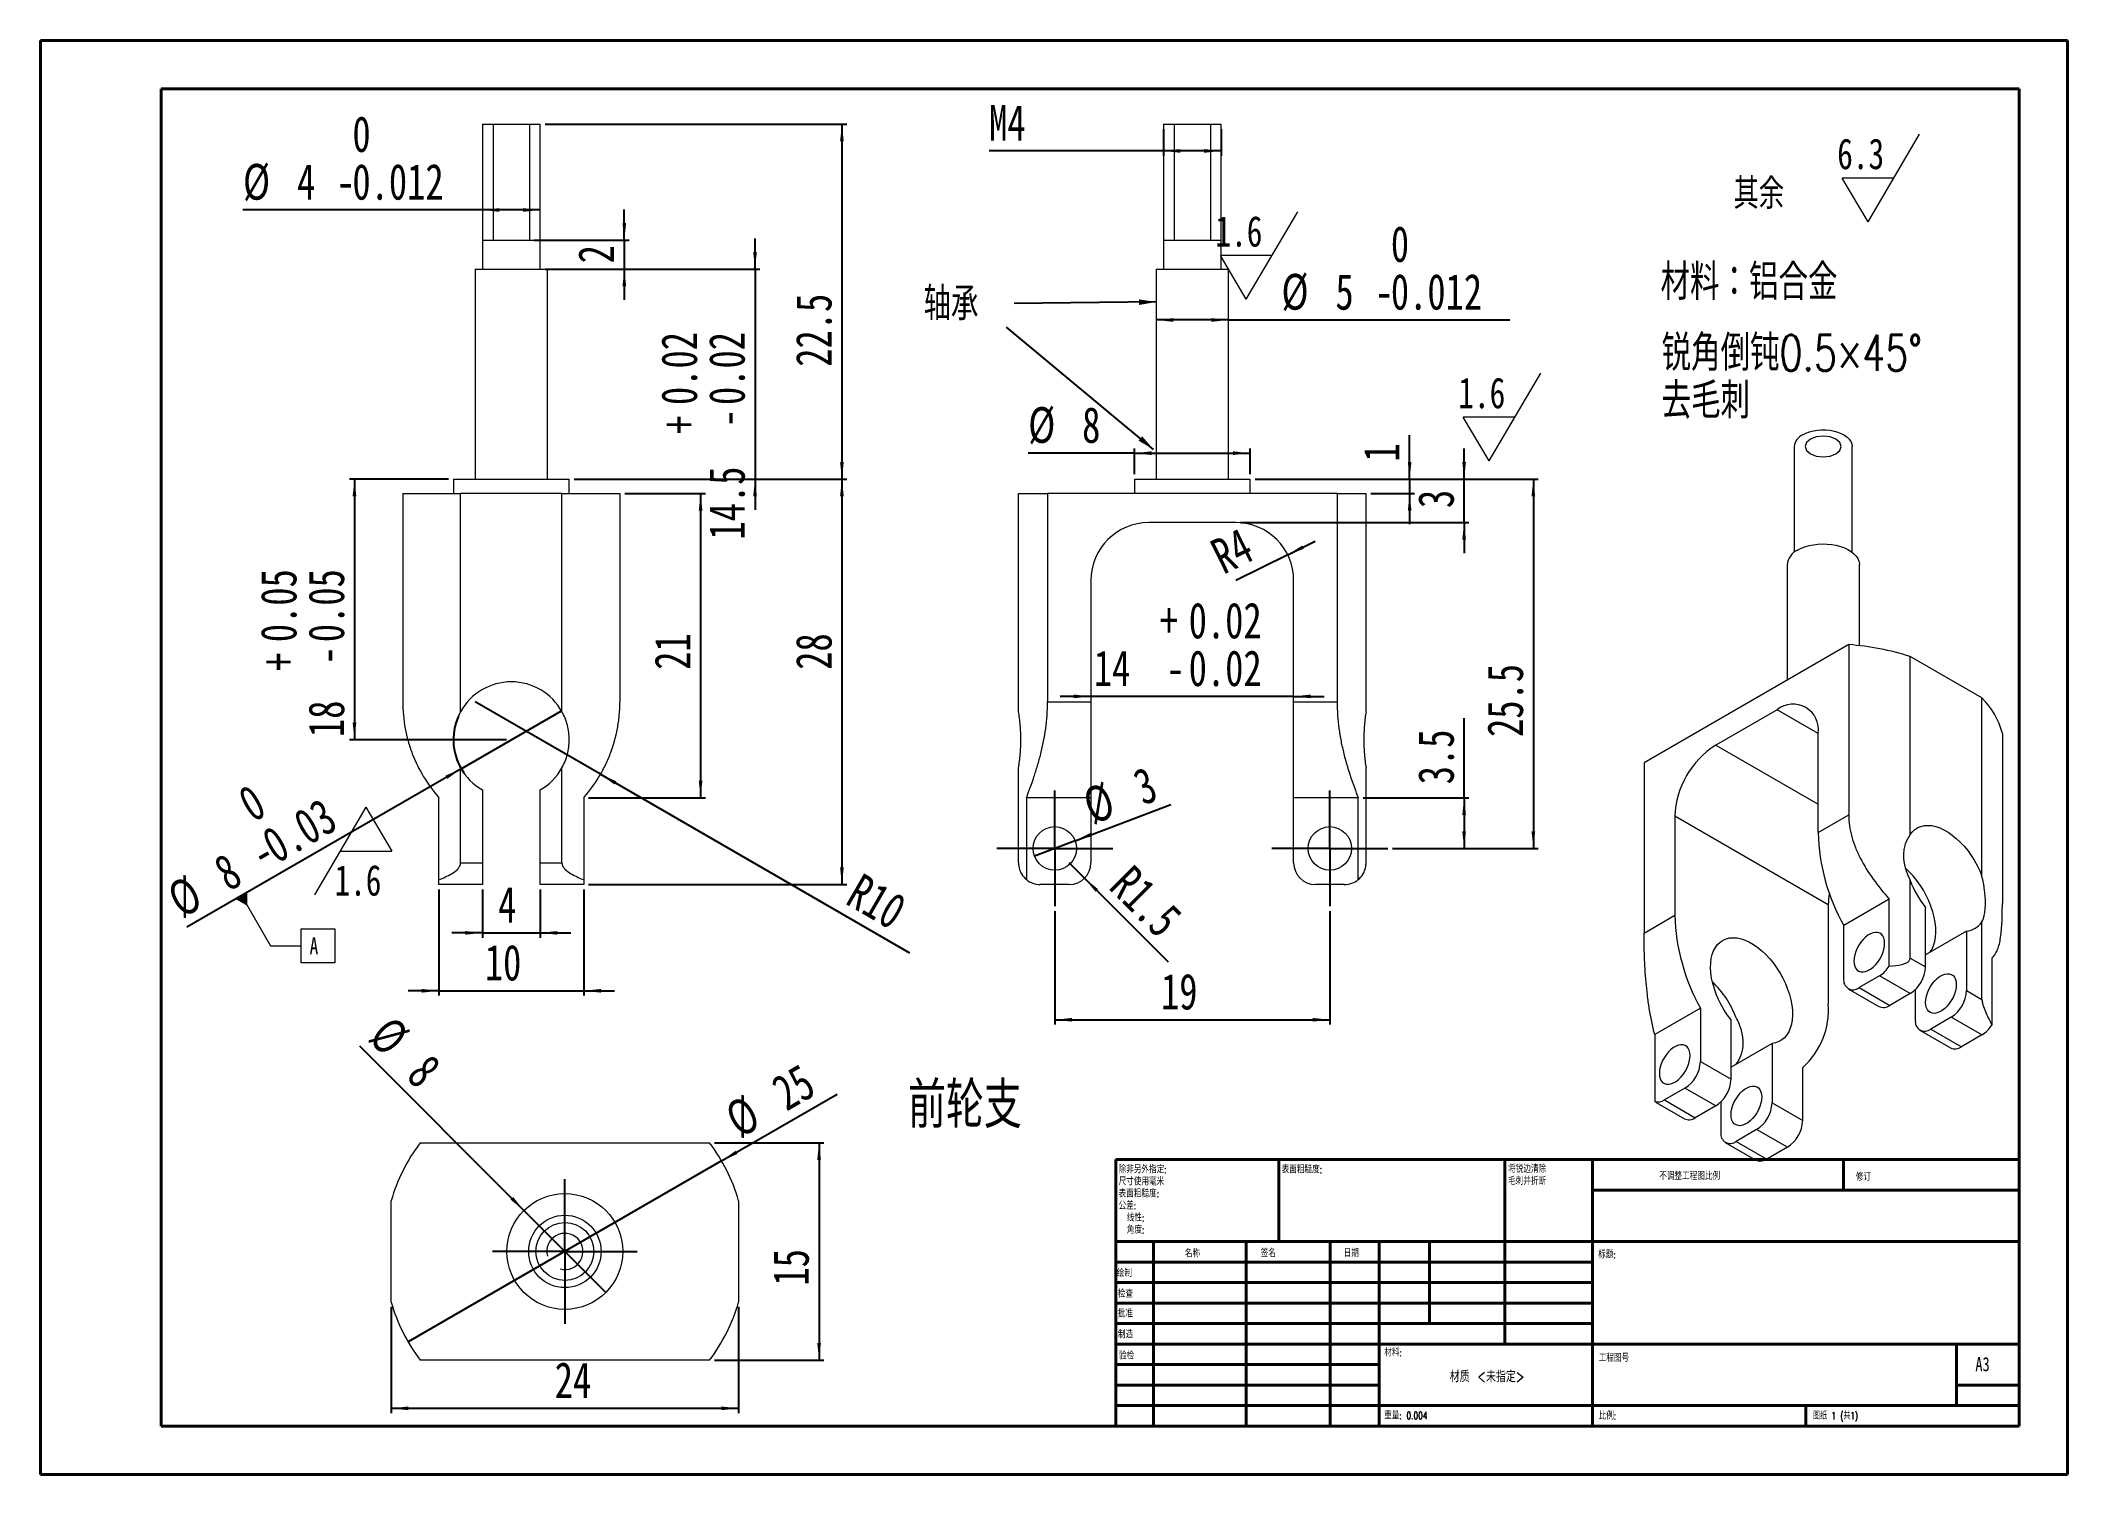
# Model space of a CAD drawing. Header units: millimetres. Extents: x 0 to 420, y 0 to 297.
import ezdxf

# ---------------------------------------------------------------- set-up
doc = ezdxf.new("R2010")
doc.units = ezdxf.units.MM
doc.layers.add('FORMAT', color=7, linetype='Continuous')
doc.styles.add('SLDTEXTSTYLE0', font='TXT', dxfattribs={"width": 0.75, "bigfont": 'bigfont'})
doc.styles.add('SLDTEXTSTYLE1', font='TXT', dxfattribs={"width": 0.75})
doc.styles.add('SLDTEXTSTYLE2', font='TXT', dxfattribs={"width": 0.694444, "bigfont": 'bigfont'})
doc.dimstyles.new('SLDDIMSTYLE0', dxfattribs={"dimtxt": 7.408333, "dimasz": 3.556, "dimexe": 0, "dimexo": 0.0625, "dimgap": 1.852083, "dimtad": 0, "dimtih": 1, "dimtoh": 1, "dimdec": 6, "dimlfac": 0.333333, "dimrnd": 1e-09, "dimzin": 12, "dimdsep": 46, "dimtxsty": 'SLDTEXTSTYLE1', "dimsah": 1, "dimcen": 0.09, "dimadec": 0, "dimazin": 3, "dimtol": 1, "dimtm": 0.012, "dimtfac": 1, "dimtdec": 3, "dimtofl": 0, "dimtmove": 0, "dimatfit": 3, "dimfxl": 0, "dimfrac": 2, "dimtolj": 1, "dimarcsym": 0})
doc.dimstyles.new('SLDDIMSTYLE1', dxfattribs={"dimtxt": 7.408333, "dimasz": 3.556, "dimexe": 0, "dimexo": 0.0625, "dimgap": 1.852083, "dimtad": 1, "dimlfac": 0.333333, "dimrnd": 1e-09, "dimzin": 12, "dimdsep": 46, "dimtxsty": 'SLDTEXTSTYLE1', "dimsah": 1, "dimcen": 0, "dimadec": 0, "dimazin": 3, "dimtfac": 1, "dimtofl": 0, "dimtmove": 0, "dimatfit": 3, "dimfxl": 0, "dimfrac": 2, "dimtolj": 1, "dimtzin": 12, "dimarcsym": 0})
doc.dimstyles.new('SLDDIMSTYLE11', dxfattribs={"dimtxt": 7.408333, "dimasz": 3.556, "dimexe": 0, "dimexo": 0.0625, "dimgap": 1.852083, "dimtad": 1, "dimlfac": 0.333333, "dimrnd": 1e-09, "dimzin": 12, "dimdsep": 46, "dimtxsty": 'SLDTEXTSTYLE1', "dimblk1": 'NONE', "dimsah": 1, "dimcen": 0, "dimadec": 0, "dimazin": 3, "dimtol": 1, "dimtm": 0.03, "dimtfac": 1, "dimtmove": 0, "dimatfit": 3, "dimldrblk": 'NONE', "dimfxl": 0, "dimfrac": 2, "dimtolj": 1, "dimarcsym": 0})
doc.dimstyles.new('SLDDIMSTYLE12', dxfattribs={"dimtxt": 7.408333, "dimasz": 3.556, "dimexe": 0, "dimexo": 0.0625, "dimgap": 1.852083, "dimtad": 1, "dimdec": 6, "dimlfac": 0.333333, "dimrnd": 1e-09, "dimzin": 12, "dimdsep": 46, "dimtxsty": 'SLDTEXTSTYLE1', "dimsah": 1, "dimcen": 0.09, "dimadec": 0, "dimazin": 3, "dimtfac": 1, "dimtmove": 0, "dimatfit": 0, "dimfxl": 0, "dimfrac": 2, "dimtolj": 1, "dimtzin": 12, "dimarcsym": 0})
doc.dimstyles.new('SLDDIMSTYLE13', dxfattribs={"dimtxt": 7.408333, "dimasz": 3.556, "dimexe": 0, "dimexo": 0.0625, "dimgap": 1.852083, "dimtad": 1, "dimdec": 6, "dimlfac": 0.333333, "dimrnd": 1e-09, "dimzin": 12, "dimdsep": 46, "dimtxsty": 'SLDTEXTSTYLE1', "dimsah": 1, "dimcen": 0.09, "dimadec": 0, "dimazin": 3, "dimtol": 1, "dimtm": 0.012, "dimtfac": 1, "dimtdec": 3, "dimtofl": 0, "dimtmove": 0, "dimatfit": 3, "dimfxl": 0, "dimfrac": 2, "dimtolj": 1, "dimarcsym": 0})
doc.dimstyles.new('SLDDIMSTYLE14', dxfattribs={"dimtxt": 7.408333, "dimasz": 3.556, "dimexe": 0, "dimexo": 0.0625, "dimgap": 1.852083, "dimtad": 1, "dimdec": 6, "dimlfac": 0.333333, "dimrnd": 1e-09, "dimzin": 12, "dimdsep": 46, "dimtxsty": 'SLDTEXTSTYLE1', "dimsah": 1, "dimcen": 0.09, "dimadec": 0, "dimazin": 3, "dimtol": 1, "dimtp": 0.05, "dimtm": 0.05, "dimtfac": 1, "dimtofl": 0, "dimtmove": 0, "dimatfit": 3, "dimfxl": 0, "dimfrac": 2, "dimtolj": 1, "dimarcsym": 0})
doc.dimstyles.new('SLDDIMSTYLE15', dxfattribs={"dimtxt": 7.408333, "dimasz": 3.556, "dimexe": 0, "dimexo": 0.0625, "dimgap": 1.852083, "dimtad": 1, "dimdec": 1, "dimlfac": 0.333333, "dimrnd": 1e-09, "dimzin": 12, "dimdsep": 46, "dimtxsty": 'SLDTEXTSTYLE1', "dimsah": 1, "dimcen": 0.09, "dimadec": 0, "dimazin": 3, "dimtfac": 1, "dimtofl": 0, "dimtmove": 0, "dimatfit": 3, "dimfxl": 0, "dimfrac": 2, "dimtolj": 1, "dimtzin": 12, "dimarcsym": 0})
doc.dimstyles.new('SLDDIMSTYLE16', dxfattribs={"dimtxt": 7.408333, "dimasz": 3.556, "dimexe": 0, "dimexo": 0.0625, "dimgap": 1.852083, "dimtad": 1, "dimdec": 1, "dimlfac": 0.333333, "dimrnd": 1e-09, "dimzin": 12, "dimdsep": 46, "dimtxsty": 'SLDTEXTSTYLE1', "dimsah": 1, "dimcen": 0.09, "dimadec": 0, "dimazin": 3, "dimtol": 1, "dimtp": 0.02, "dimtm": 0.02, "dimtfac": 1, "dimtmove": 0, "dimatfit": 0, "dimfxl": 0, "dimfrac": 2, "dimtolj": 1, "dimarcsym": 0})
doc.dimstyles.new('SLDDIMSTYLE17', dxfattribs={"dimtxt": 7.408333, "dimasz": 3.556, "dimexe": 0, "dimexo": 0.0625, "dimgap": 1.852083, "dimtad": 1, "dimdec": 3, "dimlfac": 0.333333, "dimrnd": 1e-09, "dimzin": 12, "dimdsep": 46, "dimtxsty": 'SLDTEXTSTYLE1', "dimsah": 1, "dimcen": 0, "dimadec": 0, "dimazin": 3, "dimtfac": 1, "dimtdec": 3, "dimtofl": 0, "dimtmove": 0, "dimatfit": 3, "dimfxl": 0, "dimfrac": 2, "dimtolj": 1, "dimtzin": 12, "dimarcsym": 0})
doc.dimstyles.new('SLDDIMSTYLE18', dxfattribs={"dimtxt": 7.408333, "dimasz": 3.556, "dimexe": 0, "dimexo": 0.0625, "dimgap": 1.852083, "dimtad": 1, "dimdec": 3, "dimlfac": 0.333333, "dimrnd": 1e-09, "dimzin": 12, "dimdsep": 46, "dimtxsty": 'SLDTEXTSTYLE1', "dimblk1": 'NONE', "dimsah": 1, "dimcen": 0, "dimadec": 0, "dimazin": 3, "dimtfac": 1, "dimtdec": 3, "dimtmove": 0, "dimatfit": 3, "dimldrblk": 'NONE', "dimfxl": 0, "dimfrac": 2, "dimtolj": 1, "dimtzin": 12, "dimarcsym": 0})
doc.dimstyles.new('SLDDIMSTYLE2', dxfattribs={"dimtxt": 7.408333, "dimasz": 3.556, "dimexe": 0, "dimexo": 0.0625, "dimgap": 1.852083, "dimtad": 1, "dimdec": 6, "dimlfac": 0.333333, "dimrnd": 1e-09, "dimzin": 12, "dimdsep": 46, "dimtxsty": 'SLDTEXTSTYLE1', "dimsah": 1, "dimcen": 0.09, "dimadec": 0, "dimazin": 3, "dimtol": 1, "dimtp": 0.02, "dimtm": 0.02, "dimtfac": 1, "dimtmove": 0, "dimatfit": 0, "dimfxl": 0, "dimfrac": 2, "dimtolj": 1, "dimarcsym": 0})
doc.dimstyles.new('SLDDIMSTYLE3', dxfattribs={"dimtxt": 7.408333, "dimasz": 3.556, "dimexe": 0, "dimexo": 0.0625, "dimgap": 1.852083, "dimtad": 1, "dimdec": 1, "dimlfac": 0.333333, "dimrnd": 1e-09, "dimzin": 12, "dimdsep": 46, "dimtxsty": 'SLDTEXTSTYLE1', "dimsah": 1, "dimcen": 0, "dimadec": 0, "dimazin": 3, "dimtfac": 1, "dimtdec": 1, "dimtofl": 0, "dimtmove": 0, "dimatfit": 3, "dimfxl": 0, "dimfrac": 2, "dimtolj": 1, "dimtzin": 12, "dimarcsym": 0})
doc.dimstyles.new('SLDDIMSTYLE4', dxfattribs={"dimtxt": 7.408333, "dimasz": 3.556, "dimexe": 0, "dimexo": 0.0625, "dimgap": 1.852083, "dimtad": 1, "dimlfac": 0.333333, "dimrnd": 1e-09, "dimzin": 12, "dimdsep": 46, "dimtxsty": 'SLDTEXTSTYLE1', "dimblk1": 'NONE', "dimsah": 1, "dimcen": 0, "dimadec": 0, "dimazin": 3, "dimtfac": 1, "dimtmove": 0, "dimatfit": 3, "dimldrblk": 'NONE', "dimfxl": 0, "dimfrac": 2, "dimtolj": 1, "dimtzin": 12, "dimarcsym": 0})
doc.dimstyles.new('SLDDIMSTYLE5', dxfattribs={"dimtxt": 7.408333, "dimasz": 3.556, "dimexe": 0, "dimexo": 0.0625, "dimgap": 1.852083, "dimtad": 1, "dimdec": 6, "dimlfac": 0.333333, "dimrnd": 1e-09, "dimzin": 12, "dimdsep": 46, "dimtxsty": 'SLDTEXTSTYLE1', "dimsah": 1, "dimcen": 0.09, "dimadec": 0, "dimazin": 3, "dimtfac": 1, "dimtofl": 0, "dimtmove": 0, "dimatfit": 3, "dimfxl": 0, "dimfrac": 2, "dimtolj": 1, "dimtzin": 12, "dimarcsym": 0})
doc.dimstyles.new('SLDDIMSTYLE6', dxfattribs={"dimtxt": 7.408333, "dimasz": 3.556, "dimexe": 0, "dimexo": 0.0625, "dimgap": 1.852083, "dimtad": 1, "dimdec": 6, "dimlfac": 0.333333, "dimrnd": 1e-09, "dimzin": 12, "dimdsep": 46, "dimtxsty": 'SLDTEXTSTYLE1', "dimsah": 1, "dimcen": 0.09, "dimadec": 0, "dimazin": 3, "dimtfac": 1, "dimtdec": 3, "dimtofl": 0, "dimtmove": 0, "dimatfit": 3, "dimfxl": 0, "dimfrac": 2, "dimtolj": 1, "dimtzin": 12, "dimarcsym": 0})
doc.dimstyles.new('SLDDIMSTYLE7', dxfattribs={"dimtxt": 7.408333, "dimasz": 3.556, "dimexe": 0, "dimexo": 0.0625, "dimgap": 1.852083, "dimtad": 1, "dimdec": 1, "dimlfac": 0.333333, "dimrnd": 1e-09, "dimzin": 12, "dimdsep": 46, "dimtxsty": 'SLDTEXTSTYLE1', "dimsah": 1, "dimcen": 0.09, "dimadec": 0, "dimazin": 3, "dimtfac": 1, "dimtdec": 1, "dimtofl": 0, "dimtmove": 0, "dimatfit": 3, "dimfxl": 0, "dimfrac": 2, "dimtolj": 1, "dimtzin": 12, "dimarcsym": 0})
doc.dimstyles.new('SLDDIMSTYLE8', dxfattribs={"dimtxt": 7.408333, "dimasz": 3.556, "dimexe": 0, "dimexo": 0.0625, "dimgap": 1.852083, "dimtad": 1, "dimdec": 6, "dimlfac": 0.333333, "dimrnd": 1e-09, "dimzin": 12, "dimdsep": 46, "dimtxsty": 'SLDTEXTSTYLE1', "dimsah": 1, "dimcen": 0.09, "dimadec": 0, "dimazin": 3, "dimtfac": 1, "dimtdec": 3, "dimtmove": 0, "dimatfit": 0, "dimfxl": 0, "dimfrac": 2, "dimtolj": 1, "dimtzin": 12, "dimarcsym": 0})
doc.dimstyles.new('SLDDIMSTYLE9', dxfattribs={"dimtxt": 0.18, "dimasz": 3.556, "dimexe": 0, "dimexo": 0.0625, "dimgap": 0, "dimtad": 0, "dimtih": 1, "dimtoh": 1, "dimdec": 0, "dimrnd": 1e-09, "dimzin": 0, "dimdsep": 46, "dimtxsty": 'Standard', "dimsah": 1, "dimcen": 0.09, "dimadec": 0, "dimazin": 0, "dimtfac": 3.556, "dimtdec": 0, "dimtofl": 0, "dimtmove": 0, "dimatfit": 3, "dimfxl": 0, "dimfrac": 2, "dimtolj": 1, "dimtzin": 0, "dimarcsym": 0})

msp = doc.modelspace()

# ---------------------------------------------------------------- texts
at = {"color": 7, "linetype": 'Continuous', "lineweight": 0}
for s, insert, char_height, attachment_point, style in [('\\M+191B4\\M+1975D', (350.8865948, 268.6929892), 6.35, 1, 'SLDTEXTSTYLE0'), ('\\M+18DDE\\M+197BF\\M+18146铝\\M+18D87\\M+18BE0', (335.7586904, 250.9049966), 7.408333333, 1, 'SLDTEXTSTYLE0'), ('\\M+1914F轮\\M+18E78', (179.8340923, 81.4989421), 9.525, 1, 'SLDTEXTSTYLE0'), ('\\M+1955C\\M+196CA\\M+19165糙\\M+19378:', (257.2501357, 64.1340522), 1.5, 1, 'SLDTEXTSTYLE0'), ('\\M+19573调\\M+190AE\\M+18D48\\M+192F6图\\M+194E4\\M+197E1', (335.4934841, 62.7477737), 1.5, 1, 'SLDTEXTSTYLE0'), ('\\M+18F43订', (376.2064253, 62.5496888), 1.5, 1, 'SLDTEXTSTYLE0'), ('\\M+196BC\\M+18FCC', (237.2010828, 46.7162628), 1.5, 1, 'SLDTEXTSTYLE0'), ('签\\M+196BC', (252.9124311, 46.7765365), 1.5, 1, 'SLDTEXTSTYLE0'), ('\\M+193FA\\M+18AFA', (270.0935455, 46.7909594), 1.5, 1, 'SLDTEXTSTYLE0'), ('标题:', (322.8350305, 46.4931144), 1.5, 1, 'SLDTEXTSTYLE0'), ('绘\\M+190A7', (223.0909928, 42.644495), 1.5, 1, 'SLDTEXTSTYLE0'), ('检查', (223.2893124, 38.3691873), 1.5, 1, 'SLDTEXTSTYLE0'), ('\\M+194E1\\M+18F79', (223.280566, 34.2790762), 1.5, 1, 'SLDTEXTSTYLE0'), ('\\M+190A7\\M+191A2', (223.3340301, 29.9484848), 1.5, 1, 'SLDTEXTSTYLE0'), ('验检', (223.5478864, 25.5644294), 1.5, 1, 'SLDTEXTSTYLE0'), ('\\M+18DDE\\M+197BF:', (278.5247059, 26.2008364), 1.5, 1, 'SLDTEXTSTYLE0'), ('\\M+18D48\\M+192F6图\\M+18D86', (322.9528097, 25.083418), 1.5, 1, 'SLDTEXTSTYLE0'), ('\\M+18DDE质 <\\M+196A2\\M+18E77\\M+192E8>', (299.8453409, 21.700346), 2.38125, 2, 'SLDTEXTSTYLE0'), ('A3', (400.9998284, 24.5152247), 2.91041667, 1, 'SLDTEXTSTYLE1'), ('\\M+18F64\\M+197CA: 0.004', (278.4966547, 13.1640921), 1.4986, 1, 'SLDTEXTSTYLE0'), ('\\M+194E4\\M+197E1:', (322.9528097, 13.1148674), 1.5, 1, 'SLDTEXTSTYLE0'), ('图纸 1 (\\M+18BA41)', (367.357138, 13.1148674), 1.5, 1, 'SLDTEXTSTYLE2')]:
    msp.add_mtext(s, dxfattribs=dict(at, insert=insert, char_height=char_height, attachment_point=attachment_point, style=style))

# ---------------------------------------------------------------- blocks, each defined once
blk = doc.blocks.new('SW_NOTE_0')
at = {"color": 0, "linetype": 'Continuous', "lineweight": 0, "char_height": 1.5, "attachment_point": 1, "style": 'SLDTEXTSTYLE0'}
for s, insert in [('\\M+18FAB锐边\\M+190B4\\M+18F9C', (0, 1.93)), ('\\M+196D1\\M+18E68\\M+19BF3\\M+190DC\\M+19266', (0, -0.57))]:
    blk.add_mtext(s, dxfattribs=dict(at, insert=insert))
blk = doc.blocks.new('SW_NOTE_1')
at = {"color": 0, "linetype": 'Continuous', "lineweight": 0, "char_height": 1.5, "attachment_point": 1, "style": 'SLDTEXTSTYLE0'}
for s, insert in [('\\M+18F9C\\M+194F1另\\M+18A4F\\M+18E77\\M+192E8:', (0, 1.93)), ('\\M+1955C\\M+196CA\\M+19165糙\\M+19378:', (0, -3.07)), ('\\M+18EDA\\M+190A1\\M+18E67\\M+19770\\M+19F7C\\M+195C4', (0, -0.57)), ('\\M+18CF6\\M+18DB7:', (0, -5.57)), ('线\\M+190AB:', (1.69, -8.07)), ('\\M+18A70\\M+19378:', (1.69, -10.57))]:
    blk.add_mtext(s, dxfattribs=dict(at, insert=insert))
blk = doc.blocks.new('SW_SFSYMBOL_0')
at = {"color": 0, "linetype": 'Continuous', "lineweight": 0}
for p, q in [((6.38, -9.07), (17.08, 9.07)), ((6.38, -9.07), (1.02, 0)), ((11.73, 0), (1.02, 0))]:
    blk.add_line(p, q, dxfattribs=at)
at = {"color": 0, "linetype": 'Continuous', "lineweight": 0, "insert": (0, 8.19), "char_height": 6.35, "attachment_point": 1, "style": 'SLDTEXTSTYLE1'}
blk.add_mtext('1.6', dxfattribs=at)
blk = doc.blocks.new('SW_SFSYMBOL_1')
at = {"color": 0, "linetype": 'Continuous', "lineweight": 0}
for p, q in [((6.38, -9.07), (17.08, 9.07)), ((6.38, -9.07), (1.02, 0)), ((11.73, 0), (1.02, 0))]:
    blk.add_line(p, q, dxfattribs=at)
at = {"color": 0, "linetype": 'Continuous', "lineweight": 0, "insert": (0, 8.19), "char_height": 6.35, "attachment_point": 1, "style": 'SLDTEXTSTYLE1'}
blk.add_mtext('6.3', dxfattribs=at)
blk = doc.blocks.new('SW_SFSYMBOL_2')
at = {"color": 0, "linetype": 'Continuous', "lineweight": 0}
for p, q in [((6.52, 20.15), (-4.18, 2.01)), ((6.52, 20.15), (11.87, 11.08)), ((1.17, 11.08), (11.87, 11.08))]:
    blk.add_line(p, q, dxfattribs=at)
at = {"color": 0, "linetype": 'Continuous', "lineweight": 0, "insert": (0, 8.19), "char_height": 6.35, "attachment_point": 1, "style": 'SLDTEXTSTYLE1'}
blk.add_mtext('1.6', dxfattribs=at)
blk = doc.blocks.new('SW_SFSYMBOL_3')
at = {"color": 0, "linetype": 'Continuous', "lineweight": 0}
for p, q in [((6.38, -9.07), (17.08, 9.07)), ((6.38, -9.07), (1.02, 0)), ((11.73, 0), (1.02, 0))]:
    blk.add_line(p, q, dxfattribs=at)
at = {"color": 0, "linetype": 'Continuous', "lineweight": 0, "insert": (0, 8.19), "char_height": 6.35, "attachment_point": 1, "style": 'SLDTEXTSTYLE1'}
blk.add_mtext('1.6', dxfattribs=at)
blk = doc.blocks.new('_D')
at = {"layer": 'FORMAT'}
for q in [(231.24, 239.34), (304.5, 239.34)]:
    blk.add_line((246.24, 239.34), q, dxfattribs=at)
for points in [[(231.24, 239.34), (234.79, 238.96), (234.79, 239.72)], [(246.24, 239.34), (242.68, 239.72), (242.68, 238.96)]]:
    blk.add_solid(points, dxfattribs=at)
at = {"layer": 'FORMAT', "attachment_point": 1, "style": 'SLDTEXTSTYLE1'}
for s, insert, char_height in [('0', (279.88, 258.77), 7.41), ('%%c', (257.21, 248.89), 7.408), ('5', (268.39, 248.89), 7.41), ('0.012', (279.88, 248.89), 7.408), ('-', (276.6, 248.89), 7.41)]:
    blk.add_mtext(s, dxfattribs=dict(at, insert=insert, char_height=char_height))
blk = doc.blocks.new('_D_1')
at = {"layer": 'FORMAT'}
for q in [(264.19, 193.52), (247.74, 185.39)]:
    blk.add_line((258.5, 190.7), q, dxfattribs=at)
blk.add_solid([(258.5, 190.7), (261.85, 191.94), (261.52, 192.62)], dxfattribs=at)
at = {"layer": 'FORMAT', "insert": (241.92, 193.17), "char_height": 7.408, "attachment_point": 1, "rotation": 26.2925, "style": 'SLDTEXTSTYLE1'}
blk.add_mtext('R4', dxfattribs=at)
blk = doc.blocks.new('_D_2')
at = {"layer": 'FORMAT'}
for p, q in [((217.74, 161.37), (211.39, 161.37)), ((259.74, 161.37), (217.74, 161.37)), ((259.74, 161.37), (266.09, 161.37))]:
    blk.add_line(p, q, dxfattribs=at)
for points in [[(217.74, 161.37), (214.18, 161.75), (214.18, 160.99)], [(259.74, 161.37), (263.29, 160.99), (263.29, 161.75)]]:
    blk.add_solid(points, dxfattribs=at)
at = {"layer": 'FORMAT', "attachment_point": 1, "style": 'SLDTEXTSTYLE1'}
for s, insert, char_height in [('0.02', (237.99, 180.8), 7.408), ('+', (232, 180.8), 7.41), ('14', (218.33, 170.92), 7.408), ('0.02', (237.99, 170.92), 7.408), ('-', (233.36, 170.92), 7.41)]:
    blk.add_mtext(s, dxfattribs=dict(at, insert=insert, char_height=char_height))
blk = doc.blocks.new('_D_3')
at = {"layer": 'FORMAT'}
for q in [(213.24, 126.89), (233.73, 106.4)]:
    blk.add_line((216.42, 123.71), q, dxfattribs=at)
blk.add_solid([(216.42, 123.71), (218.67, 120.92), (219.2, 121.46)], dxfattribs=at)
at = {"layer": 'FORMAT', "insert": (226.4, 126.9), "char_height": 7.408, "attachment_point": 1, "rotation": 315, "style": 'SLDTEXTSTYLE1'}
blk.add_mtext('R1.5', dxfattribs=at)
blk = doc.blocks.new('_D_4')
at = {"layer": 'FORMAT'}
for q in [(234.28, 138.96), (206.03, 128.3)]:
    blk.add_line((214.45, 131.48), q, dxfattribs=at)
blk.add_solid([(214.45, 131.48), (217.91, 132.38), (217.64, 133.09)], dxfattribs=at)
at = {"layer": 'FORMAT', "attachment_point": 1, "rotation": 20.6821, "style": 'SLDTEXTSTYLE1'}
for s, insert, char_height in [('%%c', (215.43, 141.73), 7.408), ('3', (225.89, 145.68), 7.41)]:
    blk.add_mtext(s, dxfattribs=dict(at, insert=insert, char_height=char_height))
blk = doc.blocks.new('_NONE')
blk = doc.blocks.new('_D_5')
at = {"layer": 'FORMAT'}
for p, q in [((232.74, 278.89), (232.74, 273.35)), ((244.74, 278.89), (244.74, 273.35)), ((232.74, 274.35), (196.64, 274.35)), ((244.74, 274.35), (232.74, 274.35))]:
    blk.add_line(p, q, dxfattribs=at)
for points in [[(232.74, 274.35), (236.29, 273.97), (236.29, 274.74)], [(244.74, 274.35), (241.18, 274.74), (241.18, 273.97)]]:
    blk.add_solid(points, dxfattribs=at)
at = {"layer": 'FORMAT', "insert": (196.64, 283.9), "char_height": 7.408, "attachment_point": 1, "style": 'SLDTEXTSTYLE1'}
blk.add_mtext('M4', dxfattribs=at)
blk = doc.blocks.new('_D_6')
at = {"layer": 'FORMAT'}
for p, q in [((210.24, 116.89), (210.24, 93.39)), ((267.24, 116.89), (267.24, 93.39)), ((210.24, 94.39), (267.24, 94.39))]:
    blk.add_line(p, q, dxfattribs=at)
for points in [[(210.24, 94.39), (213.79, 94.01), (213.79, 94.77)], [(267.24, 94.39), (263.68, 94.77), (263.68, 94.01)]]:
    blk.add_solid(points, dxfattribs=at)
at = {"layer": 'FORMAT', "insert": (232.26, 103.94), "char_height": 7.408, "attachment_point": 1, "style": 'SLDTEXTSTYLE1'}
blk.add_mtext('19', dxfattribs=at)
blk = doc.blocks.new('_D_7')
at = {"layer": 'FORMAT'}
for p, q in [((226.74, 211.75), (204.73, 211.75)), ((226.74, 207.39), (226.74, 212.75)), ((226.74, 211.75), (250.74, 211.75)), ((250.74, 207.39), (250.74, 212.75))]:
    blk.add_line(p, q, dxfattribs=at)
for points in [[(226.74, 211.75), (230.29, 211.37), (230.29, 212.13)], [(250.74, 211.75), (247.18, 212.13), (247.18, 211.37)]]:
    blk.add_solid(points, dxfattribs=at)
at = {"layer": 'FORMAT', "attachment_point": 1, "style": 'SLDTEXTSTYLE1'}
for s, insert, char_height in [('%%c', (204.73, 221.3), 7.408), ('8', (215.91, 221.3), 7.41)]:
    blk.add_mtext(s, dxfattribs=dict(at, insert=insert, char_height=char_height))
blk = doc.blocks.new('_D_8')
at = {"layer": 'FORMAT'}
for p, q in [((251.74, 206.39), (310.41, 206.39)), ((309.41, 206.39), (309.41, 129.89)), ((280.24, 129.89), (310.41, 129.89))]:
    blk.add_line(p, q, dxfattribs=at)
for points in [[(309.41, 206.39), (309.03, 202.83), (309.79, 202.83)], [(309.41, 129.89), (309.79, 133.45), (309.03, 133.45)]]:
    blk.add_solid(points, dxfattribs=at)
at = {"layer": 'FORMAT', "insert": (299.86, 152.97), "char_height": 7.408, "attachment_point": 1, "rotation": 90, "style": 'SLDTEXTSTYLE1'}
blk.add_mtext('25.5', dxfattribs=at)
blk = doc.blocks.new('_D_9')
at = {"layer": 'FORMAT'}
for p, q in [((283.77, 206.39), (283.77, 215.47)), ((251.74, 206.39), (284.77, 206.39)), ((283.77, 206.39), (283.77, 203.39)), ((275.74, 203.39), (284.77, 203.39)), ((283.77, 203.39), (283.77, 197.04))]:
    blk.add_line(p, q, dxfattribs=at)
for points in [[(283.77, 206.39), (284.15, 209.95), (283.39, 209.95)], [(283.77, 203.39), (283.39, 199.83), (284.15, 199.83)]]:
    blk.add_solid(points, dxfattribs=at)
at = {"layer": 'FORMAT', "insert": (274.22, 210), "char_height": 7.41, "attachment_point": 1, "rotation": 90, "style": 'SLDTEXTSTYLE1'}
blk.add_mtext('1', dxfattribs=at)
blk = doc.blocks.new('_D_10')
at = {"layer": 'FORMAT'}
for p, q in [((295.06, 206.39), (295.06, 212.74)), ((251.74, 206.39), (296.06, 206.39)), ((295.06, 197.39), (295.06, 206.39)), ((248.74, 197.39), (296.06, 197.39)), ((295.06, 197.39), (295.06, 191.04))]:
    blk.add_line(p, q, dxfattribs=at)
for points in [[(295.06, 206.39), (295.44, 209.95), (294.68, 209.95)], [(295.06, 197.39), (294.68, 193.83), (295.44, 193.83)]]:
    blk.add_solid(points, dxfattribs=at)
at = {"layer": 'FORMAT', "insert": (285.51, 200.38), "char_height": 7.41, "attachment_point": 1, "rotation": 90, "style": 'SLDTEXTSTYLE1'}
blk.add_mtext('3', dxfattribs=at)
blk = doc.blocks.new('_D_11')
at = {"layer": 'FORMAT'}
for p, q in [((295.06, 140.39), (295.06, 156.84)), ((274.11, 140.39), (296.06, 140.39)), ((295.06, 140.39), (295.06, 129.89)), ((280.24, 129.89), (296.06, 129.89))]:
    blk.add_line(p, q, dxfattribs=at)
for points in [[(295.06, 140.39), (294.68, 136.83), (295.44, 136.83)], [(295.06, 129.89), (295.44, 133.45), (294.68, 133.45)]]:
    blk.add_solid(points, dxfattribs=at)
at = {"layer": 'FORMAT', "insert": (285.51, 143.16), "char_height": 7.408, "attachment_point": 1, "rotation": 90, "style": 'SLDTEXTSTYLE1'}
blk.add_mtext('3.5', dxfattribs=at)
blk = doc.blocks.new('SW_NOTE_2')
at = {"layer": 'FORMAT', "color": 0, "insert": (-18.75, 3.43), "char_height": 6.879, "attachment_point": 1, "style": 'SLDTEXTSTYLE0'}
blk.add_mtext('轴\\M+18FB3', dxfattribs=at)
blk = doc.blocks.new('SW_CENTERMARKSYMBOL_0')
at = {"layer": 'FORMAT', "color": 0}
for p, q in [((0, 7.5), (0, 12)), ((0, 0), (0, 7.5)), ((-7.5, 0), (-12, 0)), ((0, 0), (-7.5, 0)), ((0, 0), (0, -7.5)), ((0, 0), (7.5, 0)), ((7.5, 0), (12, 0)), ((0, -7.5), (0, -12))]:
    blk.add_line(p, q, dxfattribs=at)
blk = doc.blocks.new('SW_CENTERMARKSYMBOL_1')
at = {"layer": 'FORMAT', "color": 0}
for p, q in [((0, 7.5), (0, 12)), ((0, 0), (0, 7.5)), ((-7.5, 0), (-12, 0)), ((0, 0), (-7.5, 0)), ((0, 0), (0, -7.5)), ((0, 0), (7.5, 0)), ((7.5, 0), (12, 0)), ((0, -7.5), (0, -12))]:
    blk.add_line(p, q, dxfattribs=at)
blk = doc.blocks.new('_D_12')
at = {"layer": 'FORMAT'}
for q in [(108.02, 158.39), (30.37, 113.56)]:
    blk.add_line((87.23, 146.39), q, dxfattribs=at)
blk.add_arc((97.63, 152.39), 12, 155.8086, 214.7636, dxfattribs=at)
blk.add_solid([(87.23, 146.39), (83.96, 144.94), (84.35, 144.28)], dxfattribs=at)
at = {"layer": 'FORMAT', "attachment_point": 1, "rotation": 30, "style": 'SLDTEXTSTYLE1'}
for s, insert, char_height in [('0', (40.36, 141.59), 7.41), ('0.03', (45.29, 133.04), 7.408), ('8', (35.35, 127.3), 7.41), ('-', (42.46, 131.4), 7.41), ('%%c', (25.67, 121.71), 7.408)]:
    blk.add_mtext(s, dxfattribs=dict(at, insert=insert, char_height=char_height))
blk = doc.blocks.new('_D_13')
at = {"layer": 'FORMAT'}
for p, q in [((91.63, 121.39), (91.63, 111.39)), ((103.63, 121.39), (103.63, 111.39)), ((91.63, 112.39), (85.28, 112.39)), ((91.63, 112.39), (103.63, 112.39)), ((103.63, 112.39), (109.98, 112.39))]:
    blk.add_line(p, q, dxfattribs=at)
for points in [[(91.63, 112.39), (88.07, 112.77), (88.07, 112.01)], [(103.63, 112.39), (107.18, 112.01), (107.18, 112.77)]]:
    blk.add_solid(points, dxfattribs=at)
at = {"layer": 'FORMAT', "insert": (94.89, 121.94), "char_height": 7.41, "attachment_point": 1, "style": 'SLDTEXTSTYLE1'}
blk.add_mtext('4', dxfattribs=at)
blk = doc.blocks.new('_D_14')
at = {"layer": 'FORMAT'}
for p, q in [((82.63, 121.39), (82.63, 99.39)), ((112.63, 121.39), (112.63, 99.39)), ((82.63, 100.39), (76.28, 100.39)), ((82.63, 100.39), (112.63, 100.39)), ((112.63, 100.39), (118.98, 100.39))]:
    blk.add_line(p, q, dxfattribs=at)
for points in [[(82.63, 100.39), (79.07, 100.77), (79.07, 100.01)], [(112.63, 100.39), (116.18, 100.01), (116.18, 100.77)]]:
    blk.add_solid(points, dxfattribs=at)
at = {"layer": 'FORMAT', "insert": (92.15, 109.94), "char_height": 7.408, "attachment_point": 1, "style": 'SLDTEXTSTYLE1'}
blk.add_mtext('10', dxfattribs=at)
blk = doc.blocks.new('_D_15')
at = {"layer": 'FORMAT'}
for p, q in [((91.63, 262.12), (42.03, 262.12)), ((103.63, 262.12), (91.63, 262.12))]:
    blk.add_line(p, q, dxfattribs=at)
for points in [[(91.63, 262.12), (95.18, 261.74), (95.18, 262.5)], [(103.63, 262.12), (100.07, 262.5), (100.07, 261.74)]]:
    blk.add_solid(points, dxfattribs=at)
at = {"layer": 'FORMAT', "attachment_point": 1, "style": 'SLDTEXTSTYLE1'}
for s, insert, char_height in [('0', (64.7, 281.55), 7.41), ('%%c', (42.03, 271.67), 7.408), ('4', (53.22, 271.67), 7.41), ('0.012', (64.7, 271.67), 7.408), ('-', (61.42, 271.67), 7.41)]:
    blk.add_mtext(s, dxfattribs=dict(at, insert=insert, char_height=char_height))
blk = doc.blocks.new('_D_16')
at = {"layer": 'FORMAT'}
for p, q in [((84.63, 206.39), (64.13, 206.39)), ((65.13, 206.39), (65.13, 152.39)), ((96.63, 152.39), (64.13, 152.39))]:
    blk.add_line(p, q, dxfattribs=at)
for points in [[(65.13, 206.39), (64.75, 202.83), (65.51, 202.83)], [(65.13, 152.39), (65.51, 155.95), (64.75, 155.95)]]:
    blk.add_solid(points, dxfattribs=at)
at = {"layer": 'FORMAT', "attachment_point": 1, "rotation": 90, "style": 'SLDTEXTSTYLE1'}
for s, insert, char_height in [('0.05', (45.7, 172.6), 7.408), ('0.05', (55.58, 172.6), 7.408), ('+', (45.7, 166.62), 7.41), ('-', (55.58, 167.97), 7.41), ('18', (55.58, 152.95), 7.408)]:
    blk.add_mtext(s, dxfattribs=dict(at, insert=insert, char_height=char_height))
blk = doc.blocks.new('_D_17')
at = {"layer": 'FORMAT'}
for p, q in [((121.13, 203.39), (137.85, 203.39)), ((136.85, 203.39), (136.85, 140.39)), ((113.63, 140.39), (137.85, 140.39))]:
    blk.add_line(p, q, dxfattribs=at)
for points in [[(136.85, 203.39), (136.47, 199.83), (137.23, 199.83)], [(136.85, 140.39), (137.23, 143.95), (136.47, 143.95)]]:
    blk.add_solid(points, dxfattribs=at)
at = {"layer": 'FORMAT', "insert": (127.3, 166.88), "char_height": 7.408, "attachment_point": 1, "rotation": 90, "style": 'SLDTEXTSTYLE1'}
blk.add_mtext('21', dxfattribs=at)
blk = doc.blocks.new('_D_18')
at = {"layer": 'FORMAT'}
for p, q in [((110.63, 206.39), (167.13, 206.39)), ((166.13, 206.39), (166.13, 122.39)), ((113.63, 122.39), (167.13, 122.39))]:
    blk.add_line(p, q, dxfattribs=at)
for points in [[(166.13, 206.39), (165.75, 202.83), (166.51, 202.83)], [(166.13, 122.39), (166.51, 125.95), (165.75, 125.95)]]:
    blk.add_solid(points, dxfattribs=at)
at = {"layer": 'FORMAT', "insert": (156.58, 166.88), "char_height": 7.408, "attachment_point": 1, "rotation": 90, "style": 'SLDTEXTSTYLE1'}
blk.add_mtext('28', dxfattribs=at)
blk = doc.blocks.new('_D_19')
at = {"layer": 'FORMAT'}
for p, q in [((104.63, 279.89), (167.13, 279.89)), ((166.13, 279.89), (166.13, 206.39)), ((110.63, 206.39), (167.13, 206.39))]:
    blk.add_line(p, q, dxfattribs=at)
for points in [[(166.13, 279.89), (165.75, 276.33), (166.51, 276.33)], [(166.13, 206.39), (166.51, 209.95), (165.75, 209.95)]]:
    blk.add_solid(points, dxfattribs=at)
at = {"layer": 'FORMAT', "insert": (156.58, 229.65), "char_height": 7.408, "attachment_point": 1, "rotation": 90, "style": 'SLDTEXTSTYLE1'}
blk.add_mtext('22.5', dxfattribs=at)
blk = doc.blocks.new('_D_20')
at = {"layer": 'FORMAT'}
for p, q in [((148.13, 249.89), (148.13, 256.24)), ((106.13, 249.89), (149.13, 249.89)), ((148.13, 249.89), (148.13, 206.39)), ((110.63, 206.39), (149.13, 206.39)), ((148.13, 206.39), (148.13, 200.04))]:
    blk.add_line(p, q, dxfattribs=at)
for points in [[(148.13, 249.89), (148.51, 253.45), (147.75, 253.45)], [(148.13, 206.39), (147.75, 202.83), (148.51, 202.83)]]:
    blk.add_solid(points, dxfattribs=at)
at = {"layer": 'FORMAT', "attachment_point": 1, "rotation": 90, "style": 'SLDTEXTSTYLE1'}
for s, insert, char_height in [('0.02', (128.7, 221.72), 7.408), ('0.02', (138.58, 221.72), 7.408), ('+', (128.7, 215.74), 7.41), ('-', (138.58, 217.09), 7.41), ('14.5', (138.58, 193.85), 7.408)]:
    blk.add_mtext(s, dxfattribs=dict(at, insert=insert, char_height=char_height))
blk = doc.blocks.new('_D_21')
at = {"layer": 'FORMAT'}
for q in [(90.13, 160.23), (180.17, 108.24)]:
    blk.add_line((116.11, 145.23), q, dxfattribs=at)
blk.add_solid([(116.11, 145.23), (119, 143.12), (119.38, 143.78)], dxfattribs=at)
at = {"layer": 'FORMAT', "insert": (170.27, 124.98), "char_height": 7.408, "attachment_point": 1, "rotation": 330, "style": 'SLDTEXTSTYLE1'}
blk.add_mtext('R10', dxfattribs=at)
blk = doc.blocks.new('_D_22')
at = {"layer": 'FORMAT'}
for p, q in [((121.04, 255.89), (121.04, 262.24)), ((102.38, 255.89), (122.04, 255.89)), ((121.04, 255.89), (121.04, 249.89)), ((104.63, 249.89), (122.04, 249.89)), ((121.04, 249.89), (121.04, 243.54))]:
    blk.add_line(p, q, dxfattribs=at)
for points in [[(121.04, 255.89), (121.43, 259.45), (120.66, 259.45)], [(121.04, 249.89), (120.66, 246.33), (121.43, 246.33)]]:
    blk.add_solid(points, dxfattribs=at)
at = {"layer": 'FORMAT', "insert": (111.49, 251.07), "char_height": 7.41, "attachment_point": 1, "rotation": 90, "style": 'SLDTEXTSTYLE1'}
blk.add_mtext('2', dxfattribs=at)
blk = doc.blocks.new('SW_DATUMTAG_0')
at = {"color": 0, "linetype": 'Continuous', "lineweight": 0}
for p, q in [((-14.13, 13.17), (-8.12, 2.78)), ((-1.77, -0.72), (-1.77, 6.28)), ((-1.77, 6.28), (5.23, 6.28)), ((5.23, 6.28), (5.23, -0.72)), ((-8.12, 2.78), (-1.77, 2.78)), ((5.23, -0.72), (-1.77, -0.72))]:
    blk.add_line(p, q, dxfattribs=at)
blk.add_solid([(-15.34, 12.47), (-12.91, 13.87), (-12.9, 11.05)], dxfattribs=at)
at = {"color": 0, "linetype": 'Continuous', "lineweight": 0, "insert": (0, 4.51), "char_height": 3.5, "attachment_point": 1, "style": 'SLDTEXTSTYLE1'}
blk.add_mtext('A', dxfattribs=at)
blk = doc.blocks.new('SW_NOTE_4')
at = {"color": 0, "linetype": 'Continuous', "lineweight": 0, "char_height": 7.4083, "attachment_point": 1, "style": 'SLDTEXTSTYLE0'}
for s, insert in [('锐\\M+18A70\\M+1937C钝0.5\\M+1817E45\\M+1818B', (0, 9.55)), ('\\M+18B8E\\M+196D1\\M+18E68', (0, -0.33))]:
    blk.add_mtext(s, dxfattribs=dict(at, insert=insert))
blk = doc.blocks.new('_D_23')
at = {"layer": 'FORMAT'}
for p, q in [((139.73, 68.91), (162.4, 68.91)), ((161.4, 68.91), (161.4, 23.91)), ((139.73, 23.91), (162.4, 23.91))]:
    blk.add_line(p, q, dxfattribs=at)
for points in [[(161.4, 68.91), (161.02, 65.35), (161.78, 65.35)], [(161.4, 23.91), (161.78, 27.46), (161.02, 27.46)]]:
    blk.add_solid(points, dxfattribs=at)
at = {"layer": 'FORMAT', "insert": (151.85, 39.33), "char_height": 7.408, "attachment_point": 1, "rotation": 90, "style": 'SLDTEXTSTYLE1'}
blk.add_mtext('15', dxfattribs=at)
blk = doc.blocks.new('_D_24')
at = {"layer": 'FORMAT'}
for p, q in [((72.73, 34.91), (72.73, 12.91)), ((144.73, 34.91), (144.73, 12.91)), ((72.73, 13.91), (144.73, 13.91))]:
    blk.add_line(p, q, dxfattribs=at)
for points in [[(72.73, 13.91), (76.29, 13.53), (76.29, 14.29)], [(144.73, 13.91), (141.17, 14.29), (141.17, 13.53)]]:
    blk.add_solid(points, dxfattribs=at)
at = {"layer": 'FORMAT', "insert": (106.62, 23.46), "char_height": 7.408, "attachment_point": 1, "style": 'SLDTEXTSTYLE1'}
blk.add_mtext('24', dxfattribs=at)
blk = doc.blocks.new('_D_25')
at = {"layer": 'FORMAT'}
for q in [(165.18, 79), (76.25, 27.66)]:
    blk.add_line((141.2, 65.16), q, dxfattribs=at)
blk.add_solid([(141.2, 65.16), (144.48, 66.6), (144.09, 67.26)], dxfattribs=at)
at = {"layer": 'FORMAT', "char_height": 7.408, "attachment_point": 1, "rotation": 30, "style": 'SLDTEXTSTYLE1'}
for s, insert in [('25', (150.94, 81.76)), ('%%c', (141.26, 76.17))]:
    blk.add_mtext(s, dxfattribs=dict(at, insert=insert))
blk = doc.blocks.new('_D_26')
at = {"layer": 'FORMAT'}
for q in [(66.23, 88.91), (117.21, 37.92)]:
    blk.add_line((100.24, 54.89), q, dxfattribs=at)
blk.add_solid([(100.24, 54.89), (98, 57.68), (97.46, 57.14)], dxfattribs=at)
at = {"layer": 'FORMAT', "attachment_point": 1, "rotation": 315, "style": 'SLDTEXTSTYLE1'}
for s, insert, char_height in [('%%c', (72.95, 95.63), 7.408), ('8', (80.86, 87.73), 7.41)]:
    blk.add_mtext(s, dxfattribs=dict(at, insert=insert, char_height=char_height))
blk = doc.blocks.new('SW_CENTERMARKSYMBOL_2')
at = {"layer": 'FORMAT', "color": 0}
for p, q in [((0, 7.5), (0, 15)), ((0, 0), (0, 7.5)), ((-7.5, 0), (-15, 0)), ((0, 0), (-7.5, 0)), ((0, 0), (0, -7.5)), ((0, 0), (7.5, 0)), ((7.5, 0), (15, 0)), ((0, -7.5), (0, -15))]:
    blk.add_line(p, q, dxfattribs=at)

# ---------------------------------------------------------------- dimensions: what is measured, and where the dimension line sits
at = {"layer": 'FORMAT'}
for base, p1, p2, text, dimstyle, picture, middle in [((91.6270581, 262.1202985), (103.6270581, 249.8892134), (91.6270581, 249.8892134), '%%c<>', 'SLDDIMSTYLE13', '_D_15', (65.6783502, 262.1202985)), ((232.7386401, 274.354895), (244.7386401, 279.8892134), (232.7386401, 279.8892134), 'M4', 'SLDDIMSTYLE5', '_D_5', (203.9198255, 274.354895)), ((231.2386401, 249.2173187), (246.2386401, 249.8892134), (231.2386401, 249.8892134), '%%c<>', 'SLDDIMSTYLE0', '_D', (280.857338, 249.2173187)), ((250.7386401, 211.7487034), (226.7386401, 206.3892134), (250.7386401, 206.3892134), '%%c<>', 'SLDDIMSTYLE6', '_D_7', (213.0595115, 211.7487034))]:
    dim = msp.add_linear_dim(base=base, p1=p1, p2=p2, text=text, dimstyle=dimstyle, dxfattribs=at)
    dim.commit()
    dim.dimension.update_dxf_attribs({"geometry": picture, "text_midpoint": middle, "dimtype": 160})
for base, p1, p2, dimstyle, picture, middle in [((166.1271331, 206.3892134), (103.6270581, 279.8892134), (109.6270585, 206.3892134), 'SLDDIMSTYLE15', '_D_19', (166.1271331, 239.2242278)), ((121.0442206, 249.8892134), (101.3770581, 255.8892134), (103.6270581, 249.8892134), 'SLDDIMSTYLE8', '_D_22', (121.0442206, 253.8045825)), ((148.1270581, 206.3892134), (105.1270581, 249.8892134), (109.6270585, 206.3892134), 'SLDDIMSTYLE16', '_D_20', (148.1270581, 217.3607732)), ((283.7704017, 203.3892134), (250.7386401, 206.3892134), (274.7386401, 203.3892134), 'SLDDIMSTYLE8', '_D_9', (283.7704017, 212.7358963)), ((295.0624239, 206.3892134), (247.7386401, 197.3892134), (250.7386401, 206.3892134), 'SLDDIMSTYLE8', '_D_10', (295.0624239, 203.1167662)), ((65.1270581, 152.3892134), (85.6270581, 206.3892134), (97.6270581, 152.3892134), 'SLDDIMSTYLE14', '_D_16', (65.1270581, 172.3511703)), ((166.1271331, 122.3892134), (109.6270585, 206.3892134), (112.6270581, 122.3892134), 'SLDDIMSTYLE6', '_D_18', (166.1271331, 172.3511703)), ((309.4097567, 129.8892134), (250.7386401, 206.3892134), (279.2386401, 129.8892134), 'SLDDIMSTYLE7', '_D_8', (309.4097567, 162.5491306)), ((136.8511149, 140.3892134), (120.1270581, 203.3892134), (112.6270581, 140.3892134), 'SLDDIMSTYLE6', '_D_17', (136.8511149, 172.3511703)), ((295.0624239, 129.8892134), (273.1079578, 140.3892134), (279.2386401, 129.8892134), 'SLDDIMSTYLE7', '_D_11', (295.0624239, 150.0030275)), ((161.4001573, 23.9063616), (138.7290407, 68.9063616), (138.7290407, 23.9063616), 'SLDDIMSTYLE6', '_D_23', (161.4001573, 44.8005605))]:
    dim = msp.add_linear_dim(base=base, p1=p1, p2=p2, angle=90, dimstyle=dimstyle, dxfattribs=at)
    dim.commit()
    dim.dimension.update_dxf_attribs({"geometry": picture, "text_midpoint": middle, "dimtype": 160})
for center, mpoint, dimstyle, picture, middle in [((247.7386401, 185.3892134), (258.4971765, 190.7046525), 'SLDDIMSTYLE1', '_D_1', (251.2889564, 187.143313)), ((90.1270581, 160.2323482), (116.1078202, 145.2323482), 'SLDDIMSTYLE17', '_D_21', (172.9938084, 112.3892234)), ((213.2386401, 126.8892134), (216.4206206, 123.7072329), 'SLDDIMSTYLE3', '_D_3', (227.3468338, 112.7810396))]:
    dim = msp.add_radius_dim(center=center, mpoint=mpoint, dimstyle=dimstyle, dxfattribs=at)
    dim.commit()
    dim.dimension.update_dxf_attribs({"geometry": picture, "text_midpoint": middle, "dimtype": 164})
for base, p1, p2, dimstyle, picture, middle in [((217.7386401, 161.3691753), (259.7386401, 185.3892134), (217.7386401, 185.3892134), 'SLDDIMSTYLE2', '_D_2', (237.7326697, 161.3691753)), ((112.6270581, 100.3892134), (82.6270581, 122.3892134), (112.6270581, 122.3892134), 'SLDDIMSTYLE12', '_D_14', (97.6270581, 100.3892134)), ((103.6270581, 112.3892134), (91.6270581, 122.3892134), (103.6270581, 122.3892134), 'SLDDIMSTYLE12', '_D_13', (97.6270581, 112.3892134)), ((267.2386401, 94.3892134), (210.2386401, 117.8892134), (267.2386401, 117.8892134), 'SLDDIMSTYLE5', '_D_6', (237.7326697, 94.3892134)), ((144.7290407, 13.9063616), (72.7290407, 35.9063616), (144.7290407, 35.9063616), 'SLDDIMSTYLE6', '_D_24', (112.0975007, 13.9063616))]:
    dim = msp.add_linear_dim(base=base, p1=p1, p2=p2, dimstyle=dimstyle, dxfattribs=at)
    dim.commit()
    dim.dimension.update_dxf_attribs({"geometry": picture, "text_midpoint": middle, "dimtype": 160})
for p1, p2, dimstyle, picture, middle in [((108.0193629, 158.3892134), (87.2347532, 146.3892134), 'SLDDIMSTYLE11', '_D_12', (47.7593368, 123.5980753)), ((206.0286457, 128.2998904), (214.4486344, 131.4785364), 'SLDDIMSTYLE4', '_D_4', (227.3468338, 136.3477665)), ((117.214322, 37.9210802), (100.2437593, 54.8916429), 'SLDDIMSTYLE4', '_D_26', (71.8703602, 83.265062)), ((76.253088, 27.6563616), (141.2049933, 65.1563616), 'SLDDIMSTYLE18', '_D_25', (155.8845048, 73.6315857))]:
    dim = msp.add_diameter_dim_2p(p1=p1, p2=p2, dimstyle=dimstyle, dxfattribs=at)
    dim.commit()
    dim.dimension.update_dxf_attribs({"geometry": picture, "text_midpoint": middle, "dimtype": 163})

# ---------------------------------------------------------------- linework, layer by layer
at = {"color": 7, "linetype": 'Continuous', "lineweight": 40}
for p, q in [((0.0788436, 0.2147802), (0.0788436, 297.2147802)), ((0.0788436, 297.2147802), (420.0788436, 297.2147802)), ((420.0788436, 0.2147802), (420.0788436, 297.2147802)), ((25.0788436, 10.2147802), (25.0788436, 287.2147802)), ((25.0788436, 287.2147802), (410.0788436, 287.2147802)), ((410.0788436, 287.2147802), (410.0788436, 10.2147802)), ((222.8788436, 65.4647802), (410.0788436, 65.4647802)), ((222.8788436, 65.4647802), (222.8788436, 10.2147802)), ((256.6788436, 48.4647802), (256.6788436, 65.4647802)), ((303.4788436, 65.4647802), (303.4788436, 27.2147802)), ((321.6788436, 65.4647802), (321.6788436, 10.2147802)), ((373.6788436, 59.0897802), (373.6788436, 65.4647802)), ((410.0788436, 59.0897802), (321.6788436, 59.0897802)), ((410.0788436, 48.4647802), (222.8788436, 48.4647802)), ((230.6788436, 48.4647802), (230.6788436, 10.2147802)), ((249.869796, 48.4647802), (249.869796, 10.2147802)), ((267.2777697, 48.4647802), (267.2777697, 10.2147802)), ((277.4788436, 10.2147802), (277.4788436, 48.4647802)), ((287.8788436, 31.4647802), (287.8788436, 48.4647802)), ((321.6788436, 44.2147802), (222.8788436, 44.2147802)), ((321.6788436, 39.9647802), (222.8788436, 39.9647802)), ((321.6788436, 35.7147802), (222.8788436, 35.7147802)), ((321.6788436, 31.4647802), (222.8788436, 31.4647802)), ((277.4788436, 27.2147802), (222.8788436, 27.2147802)), ((277.4788436, 27.2147802), (410.0788436, 27.2147802)), ((397.0788436, 14.4647802), (397.0788436, 27.2147802)), ((277.4788436, 22.9647082), (222.8788436, 22.9647082)), ((277.4788436, 18.7147802), (222.8788436, 18.7147802)), ((410.0788436, 18.7147802), (397.0788436, 18.7147802)), ((222.8788436, 14.4647802), (410.0788436, 14.4647802)), ((365.8788436, 10.2147802), (365.8788436, 14.4647802)), ((25.0788436, 10.2147802), (410.0788436, 10.2147802)), ((0.0788436, 0.2147802), (420.0788436, 0.2147802))]:
    msp.add_line(p, q, dxfattribs=at)
at = {"color": 7, "linetype": 'Continuous', "lineweight": 15}
for p, q in [((91.6270581, 279.8892134), (91.6270581, 249.8892134)), ((91.6270581, 279.8892134), (103.6270581, 279.8892134)), ((103.6270581, 249.8892134), (103.6270581, 279.8892134)), ((232.7386401, 279.8892134), (232.7386401, 249.8892134)), ((232.7386401, 279.8892134), (238.7386401, 279.8892134)), ((238.7386401, 279.8892134), (244.7386401, 279.8892134)), ((244.7386401, 249.8892134), (244.7386401, 279.8892134)), ((90.1270581, 249.8892134), (90.1270581, 206.3892134)), ((90.1270581, 249.8892134), (105.1270581, 249.8892134)), ((105.1270581, 206.3892134), (105.1270581, 249.8892134)), ((231.2386401, 249.8892134), (231.2386401, 206.3892134)), ((231.2386401, 249.8892134), (238.7386401, 249.8892134)), ((238.7386401, 249.8892134), (246.2386401, 249.8892134)), ((246.2386401, 206.3892134), (246.2386401, 249.8892134)), ((363.4650892, 213.1224237), (363.4650892, 191.2239941)), ((375.4650892, 191.2239941), (375.4650892, 213.1224237)), ((85.6270581, 206.3892134), (85.6270581, 203.3892134)), ((85.6270581, 206.3892134), (109.6270581, 206.3892134)), ((109.6270581, 203.3892134), (109.6270581, 206.3892134)), ((226.7386401, 206.3892134), (226.7386401, 203.3892134)), ((226.7386401, 206.3892134), (238.7386401, 206.3892134)), ((238.7386401, 206.3892134), (250.7386401, 206.3892134)), ((250.7386401, 203.3892134), (250.7386401, 206.3892134)), ((75.1270581, 203.3892134), (87.1270581, 203.3892134)), ((75.1270581, 203.3892134), (75.1270581, 160.2323482)), ((87.1270581, 158.1986884), (87.1270581, 203.3892134)), ((108.1270581, 203.3892134), (87.1270581, 203.3892134)), ((108.1270581, 158.1986884), (108.1270581, 203.3892134)), ((108.1270581, 203.3892134), (120.1270581, 203.3892134)), ((120.1270581, 203.3892134), (120.1270581, 160.2323482)), ((202.7386401, 158.1986884), (202.7386401, 203.3892134)), ((202.7386401, 203.3892134), (208.7386401, 203.3892134)), ((208.7386401, 203.3892134), (208.7386401, 160.2323482)), ((268.7386401, 203.3892134), (208.7386401, 203.3892134)), ((268.7386401, 203.3892134), (268.7386401, 160.2323482)), ((268.7386401, 203.3892134), (274.7386401, 203.3892134)), ((274.7386401, 158.1986884), (274.7386401, 203.3892134)), ((247.7386401, 197.3892134), (229.7386401, 197.3892134)), ((217.7386401, 185.3892134), (217.7386401, 160.2323482)), ((259.7386401, 160.2323482), (259.7386401, 185.3892134)), ((361.9650892, 188.6261994), (361.9650892, 164.6965763)), ((376.9650892, 171.8679566), (376.9650892, 188.6261994)), ((374.7683901, 172.0877646), (332.3419832, 147.5955212)), ((374.7683901, 172.0877646), (374.7683901, 136.8484228)), ((387.4963121, 132.7386323), (387.4963121, 169.6385402)), ((402.3455546, 161.0662551), (387.4963121, 169.6385402)), ((208.7386401, 160.2323482), (217.7386401, 160.2323482)), ((217.7386401, 160.2323482), (217.7386401, 140.3892134)), ((259.7386401, 160.2323482), (268.7386401, 160.2323482)), ((259.7386401, 140.3892134), (259.7386401, 160.2323482)), ((402.3455546, 124.1663471), (402.3455546, 161.0662551)), ((359.9191477, 158.6162345), (347.1912256, 151.2685615)), ((368.4044291, 133.1745863), (368.4044291, 153.7161935)), ((406.5881952, 153.7185821), (406.5881952, 118.4792403)), ((332.3419832, 147.5955212), (332.3419832, 112.3561795)), ((87.1270581, 126.8892134), (87.1270581, 146.5797384)), ((108.1270581, 126.8892134), (108.1270581, 146.5797384)), ((202.7386401, 126.8892134), (202.7386401, 146.5797384)), ((274.7386401, 126.8892134), (274.7386401, 146.5797384)), ((82.6270581, 123.4226566), (82.6270581, 140.3892134)), ((91.6270581, 141.9969085), (91.6270581, 126.8892134)), ((103.6270581, 126.8892134), (103.6270581, 141.9969085)), ((112.6270581, 140.3892134), (112.6270581, 123.4226566)), ((217.7386401, 140.3892134), (204.3693224, 140.3892134)), ((204.3693224, 140.3892134), (204.3693224, 123.4226566)), ((217.7386401, 140.3892134), (217.7386401, 126.8892134)), ((273.1079578, 140.3892134), (259.7386401, 140.3892134)), ((259.7386401, 126.8892134), (259.7386401, 140.3892134)), ((273.1079578, 123.4226566), (273.1079578, 140.3892134)), ((338.7059442, 136.5716231), (338.7059442, 116.030016)), ((370.5257494, 118.2024406), (338.7059442, 136.5716231)), ((368.4044291, 133.1745863), (374.7683901, 136.8484228)), ((87.1270581, 126.8892134), (91.6270581, 126.8892134)), ((91.6270581, 126.8892134), (91.6270581, 122.3892134)), ((103.6270581, 126.8892134), (108.1270581, 126.8892134)), ((103.6270581, 122.3892134), (103.6270581, 126.8892134)), ((82.6270581, 122.3892134), (82.6270581, 123.4226566)), ((91.6270581, 122.3892134), (82.6270581, 122.3892134)), ((112.6270581, 122.3892134), (103.6270581, 122.3892134)), ((112.6270581, 123.4226566), (112.6270581, 122.3892134)), ((213.2386401, 122.3892134), (207.2386401, 122.3892134)), ((270.2386401, 122.3892134), (264.2386401, 122.3892134)), ((387.4963121, 107.1731681), (387.4963121, 123.2512854)), ((370.5257494, 118.2024406), (370.5257494, 97.6608335)), ((383.1612651, 119.3677362), (373.7077299, 113.9103265)), ((383.1612651, 105.5138502), (383.1612651, 119.3677362)), ((390.6782927, 105.3362499), (390.6782927, 117.6722995)), ((332.3419832, 112.3561795), (338.7059442, 116.030016)), ((373.7077299, 102.8870255), (373.7077299, 113.9103265)), ((402.3455546, 98.600883), (402.3455546, 114.6790002)), ((399.163574, 112.7738509), (390.6782927, 107.8754022)), ((399.163574, 112.7738509), (399.163574, 100.4378012)), ((387.4963121, 107.1731681), (390.6782927, 105.3362499)), ((404.3744686, 107.1216145), (404.3744686, 93.2677285)), ((374.6398933, 100.8267239), (381.0038543, 97.1528874)), ((381.1323511, 103.4987345), (376.8897104, 101.0495101)), ((376.8897104, 101.0495101), (383.2536715, 97.3756736)), ((387.4963121, 99.824898), (381.1323511, 103.4987345)), ((344.0092451, 96.7657562), (334.5557099, 91.3083464)), ((344.0092451, 96.7657562), (344.0092451, 85.7424552)), ((387.4963121, 99.824898), (383.2536715, 97.3756736)), ((388.5569723, 94.3147404), (388.5569723, 100.6473484)), ((399.163574, 100.4378012), (402.3455546, 98.600883)), ((350.3732061, 82.0686187), (350.3732061, 94.4046684)), ((395.9815935, 94.9264493), (391.7389528, 92.477225)), ((391.7389528, 92.477225), (398.1029139, 88.8033885)), ((402.3455546, 91.2526128), (395.9815935, 94.9264493)), ((334.5557099, 91.3083464), (334.5557099, 77.4544604)), ((358.8584875, 89.5062197), (350.3732061, 84.607771)), ((358.8584875, 89.5062197), (358.8584875, 77.17017)), ((389.4891357, 92.2544387), (395.8530967, 88.5806022)), ((402.3455546, 91.2526128), (398.1029139, 88.8033885)), ((344.0092451, 85.7424552), (350.3732061, 82.0686187)), ((351.4338663, 85.2883082), (351.3570247, 85.1757174)), ((365.2224485, 73.4963335), (365.2224485, 84.5196345)), ((340.8272646, 80.2311033), (336.5846239, 77.781879)), ((347.1912256, 76.5572668), (340.8272646, 80.2311033)), ((334.8591504, 77.2822851), (334.5557099, 77.4544604)), ((334.8478715, 77.2629067), (340.6987678, 73.8852562)), ((336.5846239, 77.781879), (342.9485849, 74.1080424)), ((347.1912256, 76.5572668), (342.9485849, 74.1080424)), ((348.2518858, 77.3797172), (348.2518858, 71.0471092)), ((358.8584875, 77.17017), (365.2224485, 73.4963335)), ((355.676507, 71.6588181), (351.4338663, 69.2095938)), ((362.040468, 67.9849816), (355.676507, 71.6588181)), ((78.7290407, 68.9063616), (138.7290407, 68.9063616)), ((349.1840492, 68.9868075), (355.0364163, 65.6083079)), ((351.4338663, 69.2095938), (357.7978273, 65.5357573)), ((362.040468, 67.9849816), (357.7978273, 65.5357573)), ((355.7689133, 65.2083387), (355.0470928, 65.6267173)), ((72.7290407, 35.9063616), (72.7290407, 56.9063616)), ((144.7290407, 56.9063616), (144.7290407, 35.9063616)), ((138.7290407, 23.9063616), (78.7290407, 23.9063616))]:
    msp.add_line(p, q, dxfattribs=at)
at = {"color": 7, "linetype": 'Continuous', "lineweight": 0}
for p, q in [((93.8770581, 279.8892134), (93.8770581, 255.8892134)), ((101.3770581, 279.8892134), (101.3770581, 255.8892134)), ((234.9886401, 279.8892134), (234.9886401, 255.8892134)), ((242.4886401, 279.8892134), (242.4886401, 255.8892134)), ((91.6270581, 255.8892134), (103.6270581, 255.8892134)), ((232.7386401, 255.8892134), (244.7386401, 255.8892134))]:
    msp.add_line(p, q, dxfattribs=at)
at = {"color": 8, "linetype": 'Continuous', "lineweight": 15}
for p, q in [((368.4044289, 153.7177859), (359.9191477, 158.6162345)), ((347.1912256, 151.2685615), (368.4044291, 139.0224398))]:
    msp.add_line(p, q, dxfattribs=at)
at = {"color": 7, "linetype": 'Continuous', "lineweight": 15, "flags": 128}
for points in [[(365.2224485, 215.5716481), (365.8853942, 215.9021575), (366.6246349, 216.1734218), (367.424415, 216.3796593), (368.2676884, 216.5164745), (369.1364824, 216.5809514), (370.0122801, 216.5717158), (370.8764153, 216.4889645), (371.7104706, 216.3344612), (372.4966695, 216.111499), (373.2182555, 215.8248297), (373.8598492, 215.4805634), (374.4077764, 215.0860375), (374.8503587, 214.6496605), (375.1781633, 214.1807332), (375.3842037, 213.6892498), (375.4640884, 213.1856854), (375.4650892, 213.1224237)], [(364.1617884, 191.6877298), (364.8834995, 192.0540945), (365.6804401, 192.3641733), (366.5395246, 192.6128746), (367.4466468, 192.7961148), (368.3869118, 192.9108852), (369.3448804, 192.9553011), (370.3048228, 192.9286332), (371.2509768, 192.8313196), (372.1678066, 192.664958), (373.0402579, 192.43228), (373.854005, 192.1371064), (374.5956862, 191.7842837), (375.2531231, 191.3796054), (375.8155207, 190.9297162), (376.2736444, 190.4420034), (376.6199718, 189.9244751), (376.8488162, 189.3856291), (376.9564201, 188.8343134), (376.9650892, 188.6261994)], [(387.4963121, 132.7386323), (387.9506179, 133.3204469), (388.4766297, 133.8033834), (389.0689363, 134.1824736), (389.7214444, 134.4538177), (390.4274415, 134.6146242), (391.1796646, 134.6632389), (391.9703755, 134.5991617), (392.7914398, 134.4230517), (393.6344109, 134.1367207), (394.4906169, 133.7431142), (395.3512498, 133.2462814), (396.2074558, 132.6513335), (397.0504269, 131.9643908), (397.8714912, 131.1925201), (398.6622021, 130.343662), (399.4144252, 129.4265489), (400.1204223, 128.4506156), (400.7729304, 127.4259017), (401.365237, 126.3629488), (401.8912488, 125.272692), (402.3455546, 124.1663471)], [(391.6621112, 108.4433486), (392.0229151, 109.0403047), (392.3457933, 109.7877652), (392.5840911, 110.6173474), (392.7352989, 111.5203148), (392.7978243, 112.4871583), (392.7710089, 113.5076958), (392.655135, 114.5711799), (392.4514229, 115.6664109), (392.162018, 116.7818548), (391.789968, 117.9057648), (391.339191, 119.0263046), (390.8144343, 120.1316738), (390.221224, 121.2102316), (389.5658075, 122.2506195), (388.8550869, 123.2418811), (388.096547, 124.1735773), (387.2981761, 125.0358961), (386.5375671, 125.7584878)], [(350.3732061, 94.4046684), (349.6424296, 95.3733237), (348.9640289, 96.3953495), (348.3451482, 97.4599825), (347.7923052, 98.5560109), (347.3113218, 99.6718924), (346.9072634, 100.7958754), (346.5843851, 101.9161231), (346.3460873, 103.0208381), (346.1948796, 104.0983863), (346.1323541, 105.1374201), (346.1591696, 106.1269971), (346.2750435, 107.0566961), (346.4787556, 107.9167262), (346.7681605, 108.6980303), (347.1402105, 109.3923804), (347.5909874, 109.9924643), (348.1157442, 110.4919622), (348.7089544, 110.8856141), (349.364371, 111.1692742), (350.0750915, 111.3399552), (350.8336315, 111.3958598), (351.6320024, 111.3363992), (352.4617966, 111.1621996), (353.3142755, 110.8750954), (354.1804613, 110.4781103), (355.0512323, 109.9754249), (355.9174182, 109.3723332), (356.769897, 108.6751862), (357.5996912, 107.8913258), (358.3980622, 107.0290069), (359.1566021, 106.0973108), (359.8673227, 105.1060492), (360.5227392, 104.0656613), (361.1159495, 102.9871035), (361.6407062, 101.8817343), (362.0914832, 100.7611944), (362.4635332, 99.6372845), (362.7529381, 98.5218406), (362.9566502, 97.4266095), (363.0725241, 96.3631254), (363.0993395, 95.3425879), (363.0368141, 94.3757445), (362.8856063, 93.472777), (362.6473085, 92.6431948), (362.3244303, 91.8957344), (361.9203719, 91.2382673), (361.4393885, 90.6777174), (360.8865454, 90.219988), (360.2676648, 89.8698994), (359.589264, 89.6311385), (358.8584875, 89.5062197)], [(382.1930113, 110.2350966), (382.1496132, 110.8148354), (382.0206028, 111.328654), (381.8094991, 111.7625369), (381.5220605, 112.1046489), (381.1661275, 112.345658), (380.7514092, 112.4789901), (380.2892178, 112.5010084), (379.7921608, 112.4111121), (379.2737966, 112.2117535), (378.7482649, 111.9083705), (378.2299007, 111.5092386), (377.7328438, 111.0252451), (377.2706524, 110.469592), (376.855934, 109.8574362), (376.500001, 109.2054757), (376.2125624, 108.5314941), (376.0014587, 107.8538761), (375.8724483, 107.1911052), (375.8290503, 106.5612601), (375.8724483, 105.9815214), (376.0014587, 105.4677028), (376.2125624, 105.0338199), (376.500001, 104.6917079), (376.855934, 104.4506988), (377.2706524, 104.3173667), (377.7328438, 104.2953484), (378.2299007, 104.3852447), (378.7482649, 104.5846033), (379.2737966, 104.8879863), (379.7921608, 105.2871182), (380.2892178, 105.7711117), (380.7514092, 106.3267648), (381.1661275, 106.9389206), (381.5220605, 107.5908811), (381.8094991, 108.2648627), (382.0206028, 108.9424807), (382.1496132, 109.6052516), (382.1930113, 110.2350966)], [(390.6782927, 97.988975), (390.7216907, 98.61882), (390.8507011, 99.2815909), (391.0618048, 99.959209), (391.3492435, 100.6331905), (391.7051764, 101.285151), (392.1198948, 101.8973068), (392.5820862, 102.4529599), (393.0791431, 102.9369534), (393.5975073, 103.3360853), (394.123039, 103.6394683), (394.6414032, 103.838827), (395.1384602, 103.9287232), (395.6006516, 103.906705), (396.0153699, 103.7733728), (396.3713029, 103.5323637), (396.6587415, 103.1902517), (396.8698452, 102.7563688), (396.9988556, 102.2425502), (397.0422537, 101.6628115), (396.9988556, 101.0329664), (396.8698452, 100.3701955), (396.6587415, 99.6925775), (396.3713029, 99.018596), (396.0153699, 98.3666354), (395.6006516, 97.7544796), (395.1384602, 97.1988265), (394.6414032, 96.714833), (394.123039, 96.3157011), (393.5975073, 96.0123181), (393.0791431, 95.8129595), (392.5820862, 95.7230632), (392.1198948, 95.7450815), (391.7051764, 95.8784136), (391.3492435, 96.1194228), (391.0618048, 96.4615347), (390.8507011, 96.8954176), (390.7216907, 97.4092362), (390.6782927, 97.988975)], [(341.8879248, 86.9674655), (341.8445267, 87.5472042), (341.7155163, 88.0610228), (341.5044126, 88.4949057), (341.216974, 88.8370177), (340.861041, 89.0780268), (340.4463226, 89.2113589), (339.9841313, 89.2333772), (339.4870743, 89.1434809), (338.9687101, 88.9441223), (338.4431784, 88.6407393), (337.9248142, 88.2416074), (337.4277572, 87.7576139), (336.9655659, 87.2019608), (336.5508475, 86.589805), (336.1949145, 85.9378445), (335.9074759, 85.2638629), (335.6963722, 84.5862449), (335.5673618, 83.923474), (335.5239637, 83.293629), (335.5673618, 82.7138902), (335.6963722, 82.2000716), (335.9074759, 81.7661887), (336.1949145, 81.4240767), (336.5508475, 81.1830676), (336.9655659, 81.0497355), (337.4277572, 81.0277172), (337.9248142, 81.1176135), (338.4431784, 81.3169721), (338.9687101, 81.6203551), (339.4870743, 82.019487), (339.9841313, 82.5034805), (340.4463226, 83.0591336), (340.861041, 83.6712894), (341.216974, 84.32325), (341.5044126, 84.9972315), (341.7155163, 85.6748495), (341.8445267, 86.3376204), (341.8879248, 86.9674655)], [(350.3732061, 74.7213438), (350.4166042, 75.3511889), (350.5456146, 76.0139597), (350.7567183, 76.6915778), (351.0441569, 77.3655593), (351.4000899, 78.0175199), (351.8148083, 78.6296757), (352.2769996, 79.1853287), (352.7740566, 79.6693222), (353.2924208, 80.0684541), (353.8179525, 80.3718371), (354.3363167, 80.5711958), (354.8333737, 80.661092), (355.295565, 80.6390738), (355.7102834, 80.5057416), (356.0662164, 80.2647325), (356.353655, 79.9226205), (356.5647587, 79.4887376), (356.6937691, 78.974919), (356.7371672, 78.3951803), (356.6937691, 77.7653352), (356.5647587, 77.1025643), (356.353655, 76.4249463), (356.0662164, 75.7509648), (355.7102834, 75.0990042), (355.295565, 74.4868484), (354.8333737, 73.9311954), (354.3363167, 73.4472018), (353.8179525, 73.0480699), (353.2924208, 72.7446869), (352.7740566, 72.5453283), (352.2769996, 72.455432), (351.8148083, 72.4774503), (351.4000899, 72.6107825), (351.0441569, 72.8517916), (350.7567183, 73.1939035), (350.5456146, 73.6277864), (350.4166042, 74.1416051), (350.3732061, 74.7213438)]]:
    msp.add_lwpolyline(points, dxfattribs=at)
at = {"color": 7, "linetype": 'Continuous', "lineweight": 0, "flags": 128}
msp.add_lwpolyline([(366.8134388, 214.653189), (366.000541, 213.9508679), (365.7150892, 213.1224237), (366.000541, 212.2939796), (366.8134388, 211.5916585), (368.0300264, 211.1223826), (369.4650892, 210.9575948), (370.9001521, 211.1223826), (372.1167397, 211.5916585), (372.9296375, 212.2939796), (373.2150892, 213.1224237), (372.9296375, 213.9508679), (372.1167397, 214.653189), (370.9001521, 215.1224649), (369.4650892, 215.2872527), (368.0300264, 215.1224649), (366.8134388, 214.653189)], dxfattribs=at)
at = {"color": 7, "linetype": 'Continuous', "lineweight": 15}
for centre, radius in [((210.2386401, 129.8892134), 4.5), ((267.2386401, 129.8892134), 4.5), ((108.7290407, 46.4063616), 12), ((108.7290407, 46.4063616), 7.5), ((108.7290407, 46.4063616), 6)]:
    msp.add_circle(centre, radius, dxfattribs=at)
for centre, radius, start, end in [((366.4313913, 212.849132), 2.9788649, 113.943780628, 174.736078415), ((229.7386401, 185.3892134), 12, 90, 180), ((247.7386401, 185.3892134), 12, 0, 90), ((365.7460633, 188.2321368), 3.8014537, 114.629887392, 174.049971651), ((370.200497, 114.0534169), 58.2138399, 72.715996473, 85.499518404), ((97.6270581, 152.3892134), 12, 28.955024372, 151.044975628), ((363.2151571, 154.5269558), 5.2522261, 351.120002632, 128.869245614), ((390.5959178, 149.3831499), 16.5695175, 15.168053973, 44.837322851), ((357.0794095, 135.7616569), 18.3913097, 122.52416267, 177.475837185), ((97.6270581, 152.3892134), 12, 208.955024372, 240), ((97.6270581, 152.3892134), 12, 300, 331.044975628), ((410.3643723, 134.3637236), 41.9767898, 181.623317628, 209.160314155), ((213.2386401, 126.8892134), 4.5, 270, 0), ((264.2386401, 126.8892134), 4.5, 180, 270), ((207.2386401, 126.8892134), 4.5, 230.384965009, 270), ((270.2386401, 126.8892134), 4.5, 270, 309.615034991), ((406.6635819, 130.4864422), 20.4873552, 200.680246111, 218.716393538), ((384.0642783, 118.1147221), 13.5388131, 169.398929041, 179.62877598), ((381.430645, 117.4296851), 42.7476213, 181.876349226, 208.907282557), ((398.8364048, 116.9301356), 4.1691417, 274.500856742, 327.319644837), ((377.8332907, 108.8493462), 6.2859244, 301.657000385, 327.952012364), ((383.7990393, 105.6337541), 6.8856834, 302.476303559, 357.523696295), ((332.7502415, 87.8026591), 19.9424299, 20.466293585, 46.388946069), ((375.6572993, 102.5892105), 1.9721852, 171.314675003, 308.674573242), ((354.5398287, 96.4714513), 16.0301058, 311.790573835, 4.255072577), ((381.9424492, 99.1457776), 2.2028553, 244.780890101, 306.529568328), ((392.2842994, 100.7353177), 6.8857052, 302.476397892, 357.523601962), ((390.5065417, 94.0169253), 1.9721852, 171.314675003, 308.674573242), ((399.0464941, 96.6032245), 6.2859244, 301.657000385, 327.952012364), ((396.7916916, 90.5734924), 2.2028553, 244.780890101, 306.529568328), ((337.1299705, 86.0399717), 6.8857052, 302.476397892, 357.523601962), ((343.4939527, 82.3661229), 6.8856834, 302.476303559, 357.523696295), ((335.2214315, 79.7791776), 2.4181595, 254.020049595, 304.314242484), ((351.9792129, 77.4676865), 6.8857052, 302.476397892, 357.523601962), ((341.6373627, 75.8781464), 2.2028553, 244.780890101, 306.529568328), ((358.3431951, 73.7938377), 6.8856834, 302.476303559, 357.523696295), ((108.7290407, 46.4063616), 37.5, 143.130102354, 163.739795292), ((108.7290407, 46.4063616), 37.5, 16.260204708, 36.869897646), ((350.2014552, 70.7492942), 1.9721852, 171.314675003, 308.674573242), ((356.434635, 67.5330559), 2.4181595, 254.020049595, 304.314242484), ((108.7290407, 46.4063616), 37.5, 196.260204708, 216.869897646), ((108.7290407, 46.4063616), 37.5, 323.130102354, 343.739795292)]:
    msp.add_arc(centre, radius, start, end, dxfattribs=at)
at = {"color": 7, "linetype": 'Continuous', "lineweight": 0}
msp.add_arc((108.7290407, 46.4063616), 3.75, 255, 195, dxfattribs=at)
at = {"color": 7, "linetype": 'Continuous', "lineweight": 15}
for points, knots in [([(75.1270581, 160.2323482), (75.1270581, 158.3642109), (75.2998622, 156.53689), (75.7995378, 153.8506509), (76.006481, 152.964393), (76.5015546, 151.2095029), (76.7899893, 150.3418551), (77.7566207, 147.8184676), (78.5400838, 146.2216307), (80.3830791, 143.1764721), (81.443326, 141.7314393), (82.6270581, 140.3892134)], [0, 0, 0, 0, 0.25, 0.25, 0.375, 0.375, 0.5, 0.5, 0.75, 0.75, 1, 1, 1, 1]), ([(112.6270581, 140.3892134), (113.8132862, 141.7342697), (114.8604714, 143.1619927), (116.2384193, 145.4343244), (116.6653137, 146.2137407), (117.4535124, 147.8200454), (117.8165304, 148.6516524), (118.7883074, 151.1874396), (119.2801867, 152.9243886), (119.7823556, 155.6072944), (119.9101802, 156.5145726), (120.0826898, 158.357156), (120.1270581, 159.2955904), (120.1270581, 160.2323482)], [0, 0, 0, 0, 0.25, 0.25, 0.375, 0.375, 0.5, 0.5, 0.75, 0.75, 0.875, 0.875, 1, 1, 1, 1]), ([(204.3693224, 140.3892134), (204.8870348, 141.7342697), (205.4165515, 143.1619927), (206.1788065, 145.4343244), (206.4275405, 146.2137407), (206.9051037, 147.8200454), (207.1350811, 148.6516524), (207.7701003, 151.1874396), (208.1189925, 152.9243886), (208.4824756, 155.6072944), (208.5770085, 156.5145726), (208.7052228, 158.357156), (208.7386401, 159.2955904), (208.7386401, 160.2323482)], [0, 0, 0, 0, 0.25, 0.25, 0.375, 0.375, 0.5, 0.5, 0.75, 0.75, 0.875, 0.875, 1, 1, 1, 1]), ([(268.7386401, 160.2323482), (268.7386401, 158.3642109), (268.8702759, 156.53689), (269.232109, 153.8506509), (269.3799749, 152.964393), (269.723376, 151.2095029), (269.9189981, 150.3418551), (270.550719, 147.8184676), (271.0348771, 146.2216307), (272.0553731, 143.1764721), (272.5913348, 141.7314393), (273.1079578, 140.3892134)], [0, 0, 0, 0, 0.25, 0.25, 0.375, 0.375, 0.5, 0.5, 0.75, 0.75, 1, 1, 1, 1]), ([(87.1270581, 158.1986884), (86.6363952, 157.311868), (86.2649926, 156.3797673), (85.8844947, 154.9125976), (85.7872466, 154.4082073), (85.6590695, 153.4014995), (85.6272193, 152.8975569), (85.6267374, 151.3839888), (85.7571926, 150.358727), (86.2624274, 148.406532), (86.6363593, 147.4666234), (87.1270581, 146.5797384)], [0, 0, 0, 0, 0.25, 0.25, 0.375, 0.375, 0.5, 0.5, 0.75, 0.75, 1, 1, 1, 1]), ([(108.1270581, 146.5797384), (108.617721, 147.4665587), (108.9891235, 148.3986595), (109.3696215, 149.8658292), (109.4668696, 150.3702195), (109.5950466, 151.3769273), (109.6268968, 151.8808698), (109.6273787, 153.3944379), (109.4969236, 154.4196997), (108.9916888, 156.3718948), (108.6177568, 157.3118033), (108.1270581, 158.1986884)], [0, 0, 0, 0, 0.25, 0.25, 0.375, 0.375, 0.5, 0.5, 0.75, 0.75, 1, 1, 1, 1]), ([(202.7386401, 146.5797384), (202.8817501, 147.4665587), (203.0003603, 148.3986595), (203.1243171, 149.8658292), (203.1567145, 150.3702195), (203.1996218, 151.3769273), (203.2104278, 151.8808698), (203.2105905, 153.3944379), (203.165801, 154.4196997), (203.0011841, 156.3718948), (202.8817605, 157.3118033), (202.7386401, 158.1986884)], [0, 0, 0, 0, 0.25, 0.25, 0.375, 0.375, 0.5, 0.5, 0.75, 0.75, 1, 1, 1, 1]), ([(274.7386401, 158.1986884), (274.5955301, 157.311868), (274.4769199, 156.3797673), (274.352963, 154.9125976), (274.3205657, 154.4082073), (274.2776583, 153.4014995), (274.2668524, 152.8975569), (274.2666896, 151.3839888), (274.3114792, 150.358727), (274.4760961, 148.406532), (274.5955196, 147.4666234), (274.7386401, 146.5797384)], [0, 0, 0, 0, 0.25, 0.25, 0.375, 0.375, 0.5, 0.5, 0.75, 0.75, 1, 1, 1, 1]), ([(374.7683901, 136.8484228), (374.7683901, 135.3230125), (374.9836617, 133.8141253), (375.5928403, 131.5644336), (375.8437282, 130.8166523), (376.4366194, 129.3217996), (376.7788992, 128.5754432), (377.909105, 126.3782825), (378.8054485, 124.9522225), (380.8302426, 122.1299787), (381.9589325, 120.7360351), (383.1612651, 119.3677362)], [0, 0, 0, 0, 0.25, 0.25, 0.375, 0.375, 0.5, 0.5, 0.75, 0.75, 1, 1, 1, 1]), ([(387.4963121, 132.7386323), (387.048167, 132.1563798), (386.7016757, 131.4984723), (386.3449723, 130.4051895), (386.2532991, 130.0198066), (386.1323242, 129.232596), (386.1021617, 128.8296967), (386.1017058, 127.5939368), (386.2256226, 126.7217997), (386.6992793, 124.9887111), (387.0481343, 124.1173461), (387.4963121, 123.2512854)], [0, 0, 0, 0, 0.25, 0.25, 0.375, 0.375, 0.5, 0.5, 0.75, 0.75, 1, 1, 1, 1]), ([(82.6270581, 123.4226566), (83.5256269, 123.7472592), (84.412952, 124.1330064), (85.6798912, 124.9029911), (86.0957073, 125.1933666), (86.6303788, 125.7290223), (86.7922468, 125.9225905), (87.0449211, 126.3734436), (87.1270581, 126.6266435), (87.1270581, 126.8892134)], [0, 0, 0, 0, 0.5, 0.5, 0.75, 0.75, 0.875, 0.875, 1, 1, 1, 1]), ([(108.1270581, 126.8892134), (108.1270581, 126.6256502), (108.2097444, 126.3728209), (108.4599772, 125.9256112), (108.6261046, 125.7263203), (109.1614217, 125.1910161), (109.576604, 124.9014309), (110.8413801, 124.1331045), (111.7282522, 123.7473448), (112.6270581, 123.4226566)], [0, 0, 0, 0, 0.125, 0.125, 0.25, 0.25, 0.5, 0.5, 1, 1, 1, 1]), ([(202.7386401, 126.8892134), (202.7386401, 126.6256502), (202.7626232, 126.3728209), (202.837179, 125.9256112), (202.8874766, 125.7263203), (203.0546348, 125.1910161), (203.1906753, 124.9014309), (203.6326651, 124.1331045), (203.9770513, 123.7473448), (204.3693224, 123.4226566)], [0, 0, 0, 0, 0.125, 0.125, 0.25, 0.25, 0.5, 0.5, 1, 1, 1, 1]), ([(273.1079578, 123.4226566), (273.5001254, 123.7472592), (273.8447348, 124.1330064), (274.287414, 124.9029911), (274.4236143, 125.1933666), (274.5905285, 125.7290223), (274.6395348, 125.9225905), (274.7148233, 126.3734436), (274.7386401, 126.6266435), (274.7386401, 126.8892134)], [0, 0, 0, 0, 0.5, 0.5, 0.75, 0.75, 0.875, 0.875, 1, 1, 1, 1]), ([(402.3455546, 114.6790002), (402.5913116, 115.1444165), (402.7700627, 115.7054897), (402.9514647, 116.6975731), (402.9973211, 117.0565066), (403.0576159, 117.8086873), (403.0724964, 118.2027645), (403.0727221, 119.4383915), (403.0121474, 120.3470952), (402.7712941, 122.2145783), (402.5913295, 123.1834417), (402.3455546, 124.1663471)], [0, 0, 0, 0, 0.25, 0.25, 0.375, 0.375, 0.5, 0.5, 0.75, 0.75, 1, 1, 1, 1]), ([(404.3744686, 107.1216145), (404.8471806, 107.5243525), (405.2132274, 108.0465305), (405.6485881, 109.0283426), (405.7745665, 109.3889735), (405.994219, 110.1838977), (406.0882929, 110.6208756), (406.3264167, 112.0355487), (406.4275237, 113.110632), (406.5255894, 114.9479714), (406.5491302, 115.5980339), (406.5804517, 116.9798218), (406.5881952, 117.7143394), (406.5881952, 118.4792403)], [0, 0, 0, 0, 0.25, 0.25, 0.375, 0.375, 0.5, 0.5, 0.75, 0.75, 0.875, 0.875, 1, 1, 1, 1]), ([(334.5557099, 91.3083464), (334.0829979, 93.1021953), (333.716951, 94.9116055), (333.2815904, 97.6406966), (333.155612, 98.552916), (332.9359595, 100.3812186), (332.8418856, 101.3023227), (332.6037618, 104.0287972), (332.5026547, 105.7902932), (332.404589, 108.3343579), (332.3810483, 109.1659549), (332.3497267, 110.7932562), (332.3419832, 111.5912785), (332.3419832, 112.3561795)], [0, 0, 0, 0, 0.25, 0.25, 0.375, 0.375, 0.5, 0.5, 0.75, 0.75, 0.875, 0.875, 1, 1, 1, 1]), ([(383.1612651, 105.5138502), (384.0739536, 105.5721864), (384.9450629, 105.665626), (386.1539456, 105.9578836), (386.5442802, 106.0808468), (387.0403762, 106.3681115), (387.1894868, 106.4800973), (387.4213915, 106.7758276), (387.4963121, 106.9587691), (387.4963121, 107.1731681)], [0, 0, 0, 0, 0.5, 0.5, 0.75, 0.75, 0.875, 0.875, 1, 1, 1, 1]), ([(402.3455546, 98.600883), (402.3455546, 98.3856728), (402.387064, 98.1356845), (402.5112864, 97.6379395), (402.5931904, 97.3868648), (402.8535181, 96.6630138), (403.0509011, 96.2015443), (403.6326989, 94.8774656), (404.0162943, 94.0598725), (404.3744686, 93.2677285)], [0, 0, 0, 0, 0.125, 0.125, 0.25, 0.25, 0.5, 0.5, 1, 1, 1, 1]), ([(351.4338663, 94.7756551), (351.8820114, 93.9096576), (352.2285027, 93.0453684), (352.5852062, 91.7426433), (352.6768793, 91.3043157), (352.7978543, 90.4474903), (352.8280167, 90.0274103), (352.8284726, 88.7913899), (352.7045559, 87.9891908), (352.2308992, 86.5341855), (351.8820441, 85.8706032), (351.4338663, 85.2883082)], [0, 0, 0, 0, 0.25, 0.25, 0.375, 0.375, 0.5, 0.5, 0.75, 0.75, 1, 1, 1, 1])]:
    msp.add_open_spline(points, degree=3, knots=knots, dxfattribs=at)

# ---------------------------------------------------------------- block references
at = {"color": 7, "linetype": 'Continuous', "lineweight": 0}
for name, p in [('SW_SFSYMBOL_1', (372.3706077, 268.7451615)), ('SW_SFSYMBOL_0', (243.5362991, 252.6917969)), ('SW_NOTE_4', (335.9735654, 226.6793916)), ('SW_SFSYMBOL_3', (293.866922, 219.2237629)), ('SW_SFSYMBOL_2', (60.9924906, 118.2662333)), ('SW_DATUMTAG_0', (55.8372098, 106.9325702)), ('SW_NOTE_1', (223.4725123, 62.20215)), ('SW_NOTE_0', (304.1880593, 62.2842698))]:
    msp.add_blockref(name, p, dxfattribs=at)
at = {"layer": 'FORMAT'}
for name, p in [('SW_NOTE_2', (201.8043478, 242.7536232)), ('SW_CENTERMARKSYMBOL_0', (210.2386401, 129.8892134)), ('SW_CENTERMARKSYMBOL_1', (267.2386401, 129.8892134)), ('SW_CENTERMARKSYMBOL_2', (108.7290407, 46.4063616))]:
    msp.add_blockref(name, p, dxfattribs=at)

msp.set_redraw_order([(e.dxf.handle, doc.entitydb.next_handle()) for e in msp.query("TEXT MTEXT ATTDEF DIMENSION ARC_DIMENSION")])  # texts and dimensions are drawn at this point

# ---------------------------------------------------------------- leaders
for points in [[(231.2386401, 243.0652007), (201.8043478, 242.7536232)], [(230.7137059, 212.514282), (200.2101449, 237.826087)]]:
    msp.add_leader(points, dimstyle='SLDDIMSTYLE9', dxfattribs=at)

doc.saveas('drawing.dxf')
